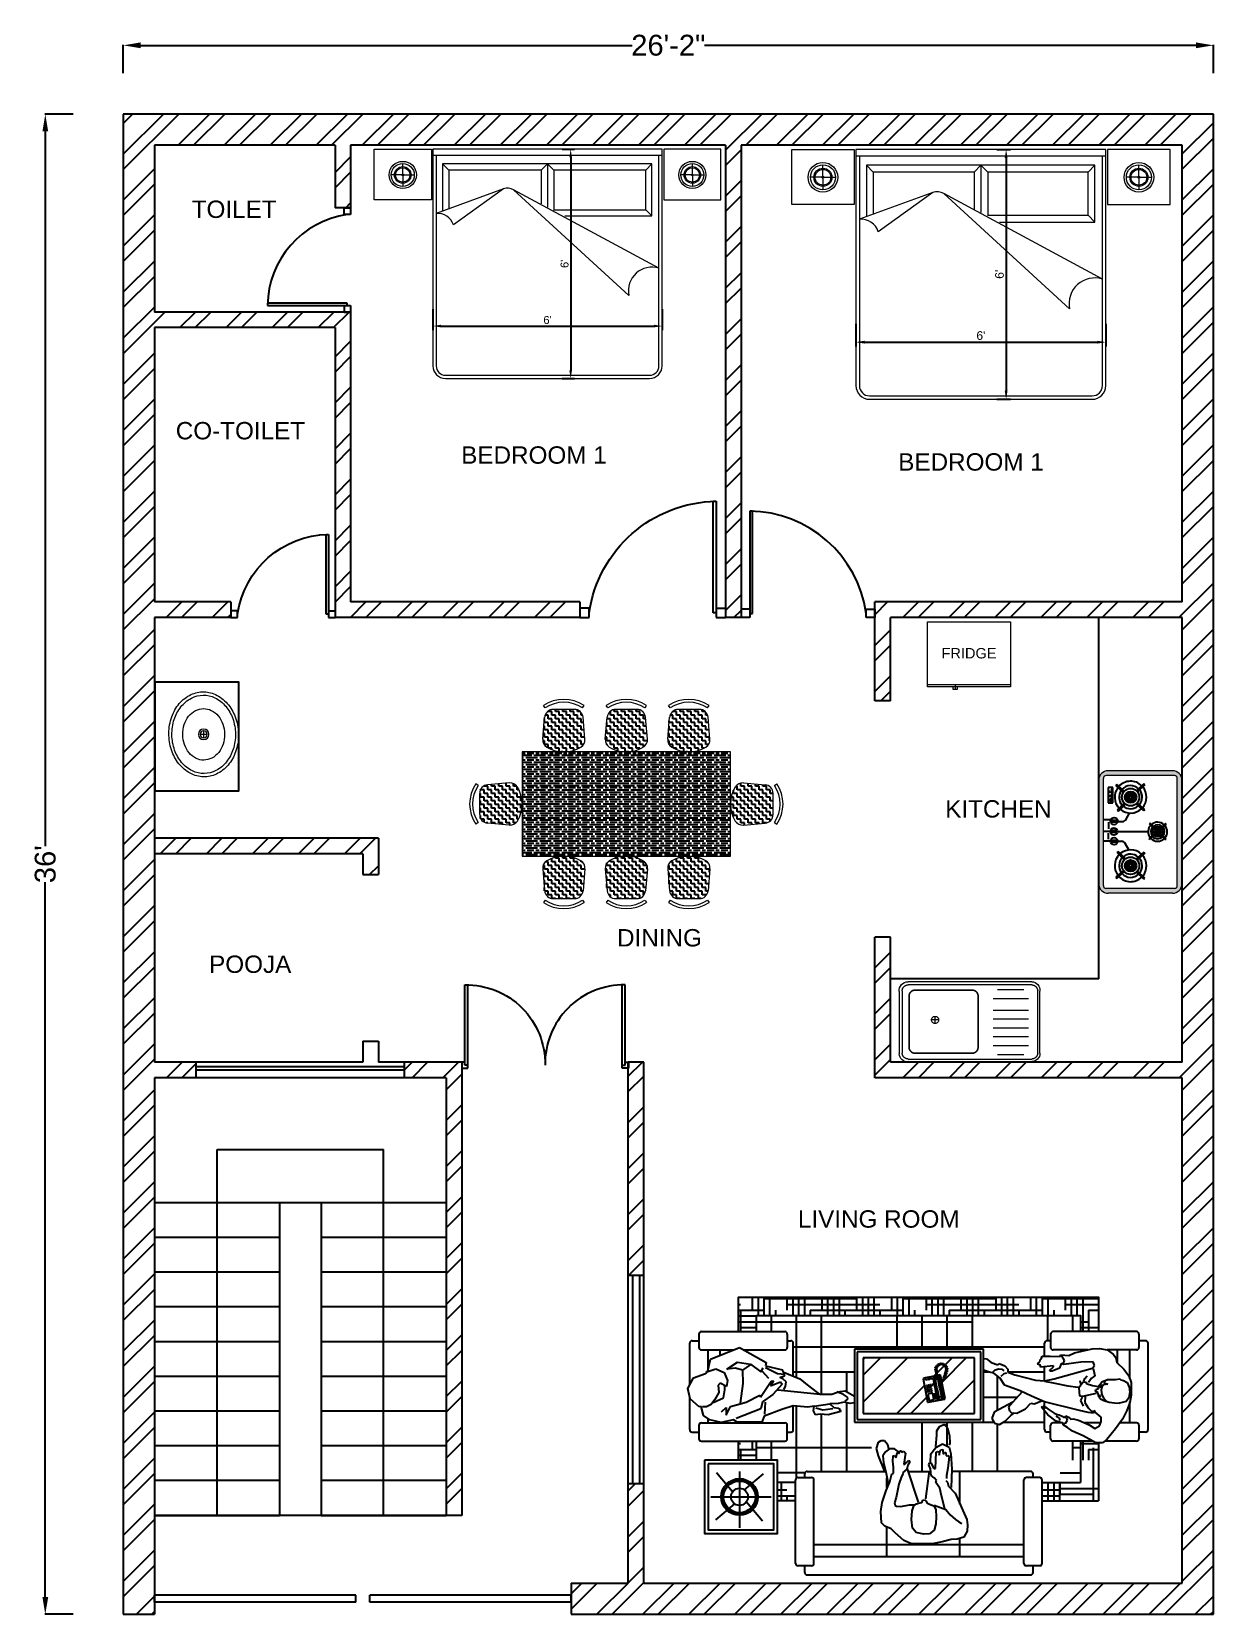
# Model space of a CAD drawing. Header units: inches. Extents: x 6298 to 6638, y 3650 to 4105.
import ezdxf

# ---------------------------------------------------------------- set-up
doc = ezdxf.new("R2010")
doc.units = ezdxf.units.IN
doc.header["$MEASUREMENT"] = 0
for name, color, linetype in [('A', 132, 'Continuous'), ('Appliances', 7, 'Continuous'), ('door', 70, 'Continuous'), ('entery gate', 120, 'Continuous'), ('Furniture Layout_30-12-17$0$0-FF-TEXT', 3, 'Continuous'), ('kitchen technics', 250, 'Continuous'), ('stairs', 200, 'Continuous'), ('wall', 20, 'Continuous'), ('window', 147, 'Continuous'), ('windwo', 142, 'Continuous')]:
    doc.layers.add(name, color=color, linetype=linetype)
for name, color, linetype, lineweight in [('ceiling', 144, 'Continuous', 18), ('FURN', 191, 'Continuous', 13), ('FURNITURE', 11, 'Continuous', 13), ('Text cabs', 253, 'Continuous', 9)]:
    doc.layers.add(name, color=color, linetype=linetype, lineweight=lineweight)
doc.layers.add('components', color=9, linetype='Continuous', plot=False)
doc.styles.get("Standard").update_dxf_attribs({"font": 'arial.ttf'})
doc.dimstyles.new('ISO-25', dxfattribs={"dimtxt": 2.5, "dimasz": 2.5, "dimexe": 1.25, "dimexo": 0.625, "dimtad": 1, "dimdec": 0, "dimlunit": 4, "dimtxsty": 'Standard', "dimcen": 2.5, "dimadec": 0, "dimazin": 0, "dimtfac": 1, "dimtdec": 0, "dimtmove": 0, "dimatfit": 3, "dimfxl": 1, "dimarcsym": 0})
doc.dimstyles.get("Standard").update_dxf_attribs({"dimtxt": 6, "dimasz": 5, "dimexe": 0.18, "dimexo": 0.0625, "dimgap": 0.09, "dimtad": 0, "dimdec": 1, "dimzin": 0, "dimdsep": 46, "dimlunit": 4, "dimtxsty": 'Standard', "dimcen": 0.09, "dimadec": 0, "dimazin": 0, "dimtfac": 0.998, "dimtdec": 1, "dimtofl": 0, "dimtmove": 0, "dimatfit": 3, "dimfxl": 8, "dimfxlon": 1, "dimtolj": 1, "dimtzin": 0, "dimarcsym": 0})

msp = doc.modelspace()

# ---------------------------------------------------------------- texts
at = {"layer": 'door', "color": 6, "ltscale": 50, "char_height": 6, "width": 141.6168, "attachment_point": 3}
for s, insert in [('{\\fArial CYR|b0|i0|c0|p34;\\H0.83333x;TOILET}', (6368.07, 4056.64)), ('{\\fArial CYR|b0|i0|c0|p34;\\H0.83333x;CO-TOILET}', (6376.28, 3992.88)), ('{\\fArial CYR|b0|i0|c0|p34;\\H0.83333x;BEDROOM 1}', (6463.16, 3985.87)), ('{\\fArial CYR|b0|i0|c0|p34;\\H0.83333x;BEDROOM 1}', (6589.05, 3983.88)), ('{\\fArial CYR|b0|i0|c0|p34;\\H0.83333x;KITCHEN}', (6591.32, 3883.98)), ('{\\fArial CYR|b0|i0|c0|p34;\\H0.83333x;DINING}', (6490.59, 3846.87)), ('{\\fArial CYR|b0|i0|c0|p34;\\H0.83333x;POOJA}', (6372.31, 3839.25)), ('{\\fArial CYR|b0|i0|c0|p34;\\H0.83333x;LIVING ROOM}', (6564.8, 3765.89))]:
    msp.add_mtext(s, dxfattribs=dict(at, insert=insert))
at = {"layer": 'FURNITURE', "insert": (6596.26, 3927.8), "char_height": 3, "attachment_point": 3}
msp.add_mtext_dynamic_manual_height_columns('\\pxqc;FRIDGE', width=57.4738, gutter_width=1, heights=[0], dxfattribs=at)

# ---------------------------------------------------------------- blocks, each defined once
blk = doc.blocks.new('door')
at = {"layer": 'Furniture Layout_30-12-17$0$0-FF-TEXT'}
for p, q in [((19011.3, 10504.69), (19011.3, 10507.69)), ((19011.3, 10507.69), (19014.3, 10507.69)), ((19014.3, 10507.69), (19014.3, 10504.69)), ((19014.3, 10504.69), (19011.3, 10504.69)), ((19012.8, 10464.69), (18976.8, 10464.69)), ((18976.8, 10464.69), (18976.8, 10463.69)), ((18976.8, 10463.69), (19014.3, 10463.69)), ((19011.3, 10463.69), (19011.3, 10460.69)), ((19011.3, 10460.69), (19014.3, 10460.69)), ((19012.8, 10463.69), (19012.8, 10464.69)), ((19014.3, 10463.69), (19014.3, 10460.69))]:
    blk.add_line(p, q, dxfattribs=at)
blk.add_arc((19018.78, 10463.13), 41.98, 98.1895, 179.2411, dxfattribs=at)
blk = doc.blocks.new('*D10')
at = {"layer": 'Appliances', "color": 0, "lineweight": -2, "transparency": 16777216}
for p, q in [((12457.42, 13257.41), (12457.42, 13250.83)), ((12529.42, 13257.41), (12529.42, 13250.83)), ((12459.92, 13252.08), (12526.92, 13252.08))]:
    blk.add_line(p, q, dxfattribs=at)
at = {"layer": 'Appliances', "color": 0, "transparency": 16777216}
for points in [[(12459.92, 13252.5), (12459.92, 13251.67), (12457.42, 13252.08)], [(12526.92, 13252.5), (12526.92, 13251.67), (12529.42, 13252.08)]]:
    blk.add_solid(points, dxfattribs=at)
at = {"layer": 'Defpoints', "color": 0, "transparency": 16777216}
for p in [(12457.42, 13258.03), (12529.42, 13258.03), (12529.42, 13252.08)]:
    blk.add_point(p, dxfattribs=at)
at = {"layer": 'Appliances', "color": 0, "transparency": 16777216, "insert": (12493.42, 13253.98), "char_height": 2.5, "attachment_point": 5}
blk.add_mtext("6'", dxfattribs=at)
blk = doc.blocks.new('*D11')
at = {"layer": 'Appliances', "color": 0, "lineweight": -2, "transparency": 16777216}
for p, q in [((12497.99, 13307.61), (12501.94, 13307.61)), ((12500.69, 13305.11), (12500.69, 13238.14)), ((12497.99, 13235.64), (12501.94, 13235.64))]:
    blk.add_line(p, q, dxfattribs=at)
at = {"layer": 'Appliances', "color": 0, "transparency": 16777216}
for points in [[(12500.27, 13305.11), (12501.1, 13305.11), (12500.69, 13307.61)], [(12500.27, 13238.14), (12501.1, 13238.14), (12500.69, 13235.64)]]:
    blk.add_solid(points, dxfattribs=at)
at = {"layer": 'Defpoints', "color": 0, "transparency": 16777216}
for p in [(12497.36, 13307.61), (12497.36, 13235.64), (12500.69, 13235.64)]:
    blk.add_point(p, dxfattribs=at)
at = {"layer": 'Appliances', "color": 0, "transparency": 16777216, "insert": (12498.78, 13271.63), "char_height": 2.5, "attachment_point": 5, "rotation": 90}
blk.add_mtext("6'", dxfattribs=at)
blk = doc.blocks.new('SOFA')
at = {"layer": 'components', "true_color": 0x939598}
h = blk.add_hatch(dxfattribs=at)
h.set_pattern_fill('HOUND,_O', color=252, scale=0.765065)
h.set_pattern_definition([(270, (-1586.3725, 3049.2995), (-1.2145402, -4.85816077), [19.432643, -9.7163215]), (180, (-1586.3725, 3049.2995), (4.85816077, 1.2145402), [19.432643, -9.7163215])])
h.paths.add_polyline_path([(2420.25, 1519.39), (2420.25, 1523.18), (2424.08, 1523.18), (2424.08, 1519.39)])
h.paths.add_polyline_path([(2428.71, 1527.57), (2428.71, 1531.39), (2432.72, 1531.39), (2432.72, 1527.57)])
h.paths.add_polyline_path([(2420.25, 1463.95), (2420.25, 1467.75), (2424.08, 1467.75), (2424.08, 1463.95)])
h.paths.add_polyline_path([(2428.71, 1455.91), (2428.71, 1459.74), (2432.72, 1459.74), (2432.72, 1457.1), (2432.38, 1456.48), (2432.38, 1455.91)])
h.paths.add_polyline_path([(2455.66, 1455.91), (2455.66, 1459.74), (2459.06, 1459.74), (2459.06, 1527.57), (2455.66, 1527.57), (2455.66, 1531.39), (2462.89, 1531.39), (2462.89, 1455.91)])
h = blk.add_hatch(dxfattribs=at)
h.set_pattern_fill('HOUND,_O', color=252, scale=3.31528)
h.set_pattern_definition([(270, (2010.285, 1706.938), (-5.26301, -21.05203), [84.2081, -42.1041]), (180, (2010.285, 1706.938), (21.05203, 5.26301), [84.2081, -42.1041])])
edge = h.paths.add_edge_path()
edge.add_line((2436.71, 1480.05), (2447.61, 1480.05))
edge.add_line((2447.61, 1480.05), (2447.14, 1478.79))
edge.add_line((2447.14, 1478.79), (2446.96, 1477.89))
edge.add_line((2446.96, 1477.89), (2445.9, 1476.52))
edge.add_line((2445.9, 1476.52), (2444.42, 1475.62))
edge.add_line((2444.42, 1475.62), (2443.26, 1472.36))
edge.add_line((2443.26, 1472.36), (2443.05, 1471.93))
edge.add_line((2443.05, 1471.93), (2440.87, 1473.88))
edge.add_line((2440.87, 1473.88), (2438.81, 1477.83))
edge.add_line((2438.81, 1477.83), (2437.47, 1478.3))
edge.add_line((2437.47, 1478.3), (2436.46, 1477.71))
edge.add_line((2436.46, 1477.71), (2436.2, 1476.68))
edge.add_line((2436.2, 1476.68), (2436.92, 1475.53))
edge.add_line((2436.92, 1475.53), (2438.09, 1474.29))
edge.add_line((2438.09, 1474.29), (2438.63, 1473.52))
edge.add_line((2438.63, 1473.52), (2438.6, 1473.08))
edge.add_line((2438.6, 1473.08), (2439.48, 1471.27))
edge.add_line((2439.48, 1471.27), (2440.65, 1470.1))
edge.add_line((2440.65, 1470.1), (2440.55, 1469.45))
edge.add_line((2440.55, 1469.45), (2441.18, 1467.79))
edge.add_line((2441.18, 1467.79), (2440.93, 1467.25))
edge.add_line((2440.93, 1467.25), (2439.7, 1467.25))
edge.add_line((2439.7, 1467.25), (2440.06, 1467.65))
edge.add_line((2440.06, 1467.65), (2439.87, 1467.86))
edge.add_line((2439.87, 1467.86), (2439.08, 1467.25))
edge.add_line((2439.08, 1467.25), (2435.14, 1467.25))
edge.add_ellipse((2435.14, 1466.73), major_axis=(-0.361, -0.361), ratio=1, start_angle=225, end_angle=315)
edge.add_line((2434.63, 1466.73), (2434.63, 1465.97))
edge.add_line((2434.63, 1465.97), (2433.23, 1465.97))
edge.add_ellipse((2433.23, 1465.46), major_axis=(-0.361, -0.361), ratio=1, start_angle=225, end_angle=315)
edge.add_line((2432.72, 1465.46), (2432.72, 1459.74))
edge.add_line((2432.72, 1459.74), (2428.71, 1459.74))
edge.add_line((2428.71, 1459.74), (2428.71, 1463.95))
edge.add_line((2428.71, 1463.95), (2424.08, 1463.95))
edge.add_line((2424.08, 1463.95), (2424.08, 1467.75))
edge.add_line((2424.08, 1467.75), (2424.6, 1467.75))
edge.add_ellipse((2424.6, 1468.26), major_axis=(-0.361, -0.361), ratio=1, start_angle=45, end_angle=135)
edge.add_line((2425.11, 1468.26), (2425.11, 1469.66))
edge.add_line((2425.11, 1469.66), (2425.88, 1469.66))
edge.add_ellipse((2425.88, 1470.17), major_axis=(-0.361, -0.361), ratio=1, start_angle=45, end_angle=135)
edge.add_line((2426.39, 1470.17), (2426.39, 1486.69))
edge.add_line((2426.39, 1486.69), (2426.83, 1486.67))
edge.add_line((2426.83, 1486.67), (2430.09, 1486.85))
edge.add_line((2430.09, 1486.85), (2431.49, 1487.26))
edge.add_line((2431.49, 1487.26), (2432.18, 1488.65))
edge.add_line((2432.18, 1488.65), (2431.43, 1490.05))
edge.add_line((2431.43, 1490.05), (2430.09, 1491.09))
edge.add_line((2430.09, 1491.09), (2428.17, 1491.15))
edge.add_line((2428.17, 1491.15), (2428.17, 1491.33))
edge.add_line((2428.17, 1491.33), (2427.76, 1491.5))
edge.add_line((2427.76, 1491.5), (2426.95, 1491.15))
edge.add_line((2426.95, 1491.15), (2426.39, 1491.08))
edge.add_line((2426.39, 1491.08), (2426.39, 1495.79))
edge.add_line((2426.39, 1495.79), (2427.09, 1496.03))
edge.add_line((2427.09, 1496.03), (2427.7, 1495.86))
edge.add_line((2427.7, 1495.86), (2428.23, 1495.51))
edge.add_line((2428.23, 1495.51), (2428.58, 1495.51))
edge.add_line((2428.58, 1495.51), (2428.69, 1495.75))
edge.add_line((2428.69, 1495.75), (2428.26, 1496.15))
edge.add_line((2428.26, 1496.15), (2428.26, 1496.68))
edge.add_line((2428.26, 1496.68), (2430.21, 1496.39))
edge.add_line((2430.21, 1496.39), (2430.61, 1496.74))
edge.add_line((2430.61, 1496.74), (2430.32, 1497.14))
edge.add_line((2430.32, 1497.14), (2430.73, 1497.2))
edge.add_line((2430.73, 1497.2), (2430.73, 1497.49))
edge.add_line((2430.73, 1497.49), (2430.35, 1497.66))
edge.add_line((2430.35, 1497.66), (2431.14, 1498.71))
edge.add_line((2431.14, 1498.71), (2431.14, 1499.7))
edge.add_line((2431.14, 1499.7), (2430.5, 1500.57))
edge.add_line((2430.5, 1500.57), (2429.62, 1501.16))
edge.add_line((2429.62, 1501.16), (2428.23, 1500.98))
edge.add_line((2428.23, 1500.98), (2426.39, 1500.56))
edge.add_line((2426.39, 1500.56), (2426.39, 1516.97))
edge.add_ellipse((2425.88, 1516.97), major_axis=(-0.361, -0.361), ratio=1, start_angle=135, end_angle=225)
edge.add_line((2425.88, 1517.48), (2425.11, 1517.48))
edge.add_line((2425.11, 1517.48), (2425.11, 1518.88))
edge.add_ellipse((2424.6, 1518.88), major_axis=(-0.361, -0.361), ratio=1, start_angle=135, end_angle=225)
edge.add_line((2424.6, 1519.39), (2424.08, 1519.39))
edge.add_line((2424.08, 1519.39), (2424.08, 1523.18))
edge.add_line((2424.08, 1523.18), (2428.71, 1523.18))
edge.add_line((2428.71, 1523.18), (2428.71, 1527.57))
edge.add_line((2428.71, 1527.57), (2432.72, 1527.57))
edge.add_line((2432.72, 1527.57), (2432.72, 1521.67))
edge.add_ellipse((2433.23, 1521.67), major_axis=(-0.361, 0.361), ratio=1, start_angle=45, end_angle=135)
edge.add_line((2433.23, 1521.16), (2434.63, 1521.16))
edge.add_line((2434.63, 1521.16), (2434.63, 1520.4))
edge.add_ellipse((2435.14, 1520.4), major_axis=(-0.361, 0.361), ratio=1, start_angle=45, end_angle=135)
edge.add_line((2435.14, 1519.89), (2440.14, 1519.89))
edge.add_line((2440.14, 1519.89), (2439.86, 1516.85))
edge.add_line((2439.86, 1516.85), (2440.05, 1515.5))
edge.add_line((2440.05, 1515.5), (2439.08, 1515.63))
edge.add_line((2439.08, 1515.63), (2438.21, 1515.2))
edge.add_line((2438.21, 1515.2), (2438.41, 1514.25))
edge.add_line((2438.41, 1514.25), (2438.22, 1512.58))
edge.add_line((2438.22, 1512.58), (2438.95, 1509.93))
edge.add_line((2438.95, 1509.93), (2439.6, 1510.32))
edge.add_line((2439.6, 1510.32), (2439.77, 1511.42))
edge.add_line((2439.77, 1511.42), (2440.56, 1512.21))
edge.add_line((2440.56, 1512.21), (2440.64, 1510.46))
edge.add_line((2440.64, 1510.46), (2440.88, 1509.25))
edge.add_line((2440.88, 1509.25), (2440.63, 1507.99))
edge.add_line((2440.63, 1507.99), (2440.74, 1507.08))
edge.add_line((2440.74, 1507.08), (2436.71, 1507.08))
edge.add_line((2436.71, 1507.08), (2436.71, 1480.05))
edge = h.paths.add_edge_path()
edge.add_line((2452.02, 1507.08), (2442.12, 1507.08))
edge.add_line((2442.12, 1507.08), (2443.25, 1509.01))
edge.add_line((2443.25, 1509.01), (2443.15, 1510.08))
edge.add_line((2443.15, 1510.08), (2442.9, 1510.83))
edge.add_line((2442.9, 1510.83), (2442.59, 1511.78))
edge.add_line((2442.59, 1511.78), (2442.56, 1514.22))
edge.add_line((2442.56, 1514.22), (2442.88, 1514.85))
edge.add_line((2442.88, 1514.85), (2444.49, 1516.98))
edge.add_line((2444.49, 1516.98), (2445.77, 1518.49))
edge.add_line((2445.77, 1518.49), (2446.33, 1519.89))
edge.add_line((2446.33, 1519.89), (2453.24, 1519.89))
edge.add_ellipse((2453.24, 1520.4), major_axis=(-0.361, -0.361), ratio=1, start_angle=45, end_angle=135)
edge.add_line((2453.75, 1520.4), (2453.75, 1521.16))
edge.add_line((2453.75, 1521.16), (2455.15, 1521.16))
edge.add_ellipse((2455.15, 1521.67), major_axis=(-0.361, -0.361), ratio=1, start_angle=45, end_angle=135)
edge.add_line((2455.66, 1521.67), (2455.66, 1527.57))
edge.add_line((2455.66, 1527.57), (2459.06, 1527.57))
edge.add_line((2459.06, 1527.57), (2459.06, 1459.74))
edge.add_line((2459.06, 1459.74), (2455.66, 1459.74))
edge.add_line((2455.66, 1459.74), (2455.66, 1465.46))
edge.add_ellipse((2455.15, 1465.46), major_axis=(-0.361, 0.361), ratio=1, start_angle=225, end_angle=315)
edge.add_line((2455.15, 1465.97), (2453.75, 1465.97))
edge.add_line((2453.75, 1465.97), (2453.75, 1466.73))
edge.add_ellipse((2453.24, 1466.73), major_axis=(-0.361, 0.361), ratio=1, start_angle=225, end_angle=315)
edge.add_line((2453.24, 1467.25), (2450.5, 1467.25))
edge.add_line((2450.5, 1467.25), (2450.49, 1467.78))
edge.add_line((2450.49, 1467.78), (2449.91, 1467.94))
edge.add_line((2449.91, 1467.94), (2449.73, 1468.15))
edge.add_line((2449.73, 1468.15), (2449.34, 1468.23))
edge.add_line((2449.34, 1468.23), (2449.04, 1468.58))
edge.add_line((2449.04, 1468.58), (2448.85, 1468.72))
edge.add_line((2448.85, 1468.72), (2448.62, 1468.08))
edge.add_line((2448.62, 1468.08), (2448.23, 1468.1))
edge.add_line((2448.23, 1468.1), (2448.32, 1467.25))
edge.add_line((2448.32, 1467.25), (2445.38, 1467.25))
edge.add_line((2445.38, 1467.25), (2445.49, 1469.17))
edge.add_line((2445.49, 1469.17), (2446.64, 1473.47))
edge.add_line((2446.64, 1473.47), (2447.18, 1474.94))
edge.add_line((2447.18, 1474.94), (2447.83, 1474.91))
edge.add_line((2447.83, 1474.91), (2448.52, 1475.59))
edge.add_line((2448.52, 1475.59), (2448.98, 1476.73))
edge.add_line((2448.98, 1476.73), (2448.73, 1477.01))
edge.add_line((2448.73, 1477.01), (2449.2, 1478.42))
edge.add_line((2449.2, 1478.42), (2449.96, 1479.38))
edge.add_line((2449.96, 1479.38), (2450.04, 1480.05))
edge.add_line((2450.04, 1480.05), (2452.02, 1480.05))
edge.add_line((2452.02, 1480.05), (2452.02, 1507.08))
at = {"layer": 'components', "color": 252, "true_color": 0x939598}
for p, q in [((2435.14, 1541.57), (2442.03, 1541.57)), ((2439.94, 1539.63), (2441.61, 1541.46)), ((2441.61, 1541.46), (2443.77, 1542)), ((2443.77, 1542), (2446.01, 1540.8)), ((2444.58, 1541.57), (2453.24, 1541.57)), ((2432.72, 1539.14), (2432.72, 1521.67)), ((2436.04, 1539.65), (2433.23, 1539.65)), ((2434.63, 1541.06), (2434.63, 1539.65)), ((2436.55, 1539.14), (2436.55, 1521.67)), ((2437.16, 1537.4), (2438.11, 1538.71)), ((2438.11, 1538.71), (2439.96, 1539.2)), ((2439.93, 1538.06), (2439.89, 1538.93)), ((2440.37, 1537.07), (2439.93, 1538.06)), ((2439.96, 1539.2), (2439.94, 1539.63)), ((2446.01, 1540.8), (2446.88, 1538.26)), ((2446.88, 1538.26), (2447.47, 1537.8)), ((2447.14, 1538.18), (2447.86, 1536.12)), ((2451.84, 1539.24), (2451.84, 1532.39)), ((2455.15, 1539.65), (2452.35, 1539.65)), ((2453.75, 1541.06), (2453.75, 1539.65)), ((2455.66, 1539.14), (2455.66, 1521.67)), ((2421.06, 1537.18), (2421.06, 1524.49)), ((2436.55, 1537.74), (2437.24, 1537.74)), ((2436.55, 1535.19), (2436.58, 1535.19)), ((2436.62, 1534.97), (2437.16, 1537.4)), ((2437.19, 1532.38), (2436.62, 1534.97)), ((2438.9, 1534.91), (2439.78, 1533.94)), ((2441.46, 1536.34), (2440.37, 1537.07)), ((2440.83, 1536.66), (2441.81, 1534.52)), ((2442.94, 1535.49), (2441.46, 1536.34)), ((2444.42, 1535.65), (2442.94, 1535.49)), ((2444.2, 1533.85), (2444.88, 1535.23)), ((2444.88, 1535.23), (2444.42, 1535.65)), ((2447.86, 1536.12), (2447.07, 1534.33)), ((2447.47, 1537.8), (2449.9, 1537.26)), ((2447.76, 1537.74), (2451.84, 1537.74)), ((2449.9, 1537.26), (2452.34, 1531.13)), ((2450.72, 1535.19), (2451.84, 1535.19)), ((2436.68, 1526.49), (2436.7, 1531.65)), ((2436.7, 1531.65), (2437.19, 1532.38)), ((2439.47, 1526.71), (2437.47, 1531.86)), ((2439.78, 1533.94), (2438.2, 1533.95)), ((2438.2, 1533.95), (2439.95, 1533.03)), ((2439.95, 1533.03), (2440.9, 1529.75)), ((2441.81, 1534.52), (2443.44, 1534.2)), ((2443.44, 1534.2), (2444.31, 1534.24)), ((2445.44, 1533.64), (2444.2, 1533.85)), ((2447.07, 1534.33), (2445.44, 1533.64)), ((2447.56, 1530.46), (2448.01, 1532.06)), ((2447.79, 1533.84), (2449.3, 1531.55)), ((2448.01, 1532.06), (2447.79, 1533.84)), ((2449.3, 1531.55), (2448.82, 1528.82)), ((2426.36, 1531.15), (2414.55, 1531.15)), ((2440.67, 1530.97), (2444.81, 1530.38)), ((2440.9, 1529.75), (2442.39, 1526.9)), ((2444.81, 1530.38), (2447.56, 1530.46)), ((2448.82, 1528.82), (2447.21, 1526.69)), ((2447.56, 1530.46), (2448.68, 1528.86)), ((2452.34, 1531.13), (2449.19, 1525.56)), ((2451.84, 1530.24), (2451.84, 1521.67)), ((2437.97, 1525.99), (2436.68, 1526.49)), ((2439.38, 1522.29), (2437.97, 1525.99)), ((2438.37, 1525.87), (2440.92, 1525.73)), ((2440.93, 1526.3), (2439.47, 1526.71)), ((2442.48, 1524.15), (2440.93, 1526.3)), ((2442.39, 1526.9), (2441.92, 1526.74)), ((2441.92, 1526.74), (2445.31, 1524.5)), ((2447.44, 1526.48), (2445.89, 1525.05)), ((2446.81, 1523.21), (2448.09, 1525.72)), ((2447.21, 1526.69), (2448.07, 1526.16)), ((2448.53, 1525.74), (2447.65, 1522.12)), ((2449.19, 1525.56), (2448.53, 1525.74)), ((2440.15, 1519.92), (2439.38, 1522.29)), ((2444.67, 1522.24), (2442.48, 1524.15)), ((2443.49, 1523.14), (2443.04, 1518.97)), ((2443.55, 1521.84), (2444.18, 1521.52)), ((2444.18, 1521.52), (2445.15, 1521.39)), ((2444.34, 1524.63), (2445.18, 1522.53)), ((2445.33, 1524.06), (2444.34, 1524.63)), ((2445.18, 1522.53), (2444.67, 1522.24)), ((2445.15, 1521.39), (2445.77, 1522.07)), ((2445.31, 1524.5), (2445.33, 1524.06)), ((2445.77, 1522.07), (2446.09, 1522.7)), ((2447.22, 1522.1), (2445.77, 1518.49)), ((2446.09, 1522.7), (2446.4, 1521.75)), ((2446.4, 1521.75), (2446.67, 1521.68)), ((2446.67, 1521.68), (2446.81, 1523.21)), ((2447.65, 1522.12), (2447.22, 1522.1)), ((2406.62, 1516.07), (2406.62, 1518.88)), ((2407.13, 1519.39), (2424.6, 1519.39)), ((2425.11, 1518.88), (2425.11, 1516.07)), ((2433.23, 1521.16), (2436.04, 1521.16)), ((2434.63, 1521.16), (2434.63, 1520.4)), ((2435.14, 1519.89), (2440.16, 1519.89)), ((2439.86, 1516.85), (2440.15, 1519.92)), ((2443.04, 1518.97), (2442.53, 1514.23)), ((2443.13, 1519.89), (2443.14, 1519.89)), ((2445.77, 1518.49), (2444.49, 1516.98)), ((2446.24, 1519.89), (2453.24, 1519.89)), ((2455.15, 1521.16), (2452.35, 1521.16)), ((2453.75, 1521.16), (2453.75, 1520.4)), ((2404.71, 1516.97), (2404.71, 1470.17)), ((2405.22, 1517.48), (2406.62, 1517.48)), ((2407.13, 1515.56), (2424.6, 1515.56)), ((2408.54, 1515.56), (2408.54, 1471.57)), ((2411.09, 1515.56), (2411.09, 1471.57)), ((2425.11, 1517.48), (2425.88, 1517.48)), ((2426.39, 1516.97), (2426.39, 1500.55)), ((2438.21, 1515.2), (2439.08, 1515.63)), ((2438.41, 1514.25), (2438.21, 1515.2)), ((2439.08, 1515.63), (2440.05, 1515.5)), ((2439.67, 1515.18), (2439.26, 1513.72)), ((2440.05, 1515.5), (2439.86, 1516.85)), ((2440.05, 1515.5), (2440.56, 1512.21)), ((2442.88, 1514.85), (2442.56, 1514.22)), ((2444.49, 1516.98), (2442.88, 1514.85)), ((2438.22, 1512.58), (2438.41, 1514.25)), ((2438.95, 1509.93), (2438.22, 1512.58)), ((2439.26, 1513.72), (2439.54, 1511.63)), ((2439.77, 1511.42), (2439.6, 1510.32)), ((2440.56, 1512.21), (2439.77, 1511.42)), ((2440.64, 1510.46), (2440.56, 1512.21)), ((2442.56, 1514.22), (2442.59, 1511.78)), ((2442.59, 1511.78), (2442.9, 1510.83)), ((2439.6, 1510.32), (2438.95, 1509.93)), ((2440.63, 1507.99), (2440.88, 1509.25)), ((2440.88, 1509.25), (2440.64, 1510.46)), ((2441.11, 1509.04), (2441.53, 1508.49)), ((2441.53, 1508.49), (2441.96, 1508.51)), ((2441.96, 1508.51), (2442.49, 1509.37)), ((2443.25, 1509.01), (2442.12, 1507.08)), ((2442.49, 1509.37), (2443.03, 1510.79)), ((2442.9, 1510.83), (2443.15, 1510.08)), ((2443.15, 1510.08), (2443.25, 1509.01)), ((2452.02, 1507.08), (2436.71, 1507.08)), ((2436.71, 1507.08), (2436.71, 1480.05)), ((2451.45, 1506.52), (2437.28, 1506.52)), ((2437.28, 1506.52), (2437.28, 1480.61)), ((2450.18, 1505.25), (2438.55, 1505.25)), ((2438.55, 1505.25), (2438.55, 1481.89)), ((2440.74, 1507.08), (2440.63, 1507.99)), ((2450.18, 1495.94, 40.8), (2440.87, 1505.25, 40.8)), ((2450.18, 1501.62, 40.8), (2446.55, 1505.25, 40.8)), ((2450.18, 1504.92, 40.8), (2449.85, 1505.25, 40.8)), ((2450.18, 1481.89), (2450.18, 1505.25)), ((2451.45, 1480.61), (2451.45, 1506.52)), ((2452.02, 1480.05), (2452.02, 1507.08)), ((2415.65, 1501.39), (2417.98, 1501.56)), ((2417.98, 1501.56), (2419.9, 1501.27)), ((2426.39, 1500.7), (2429.62, 1502.03)), ((2429.62, 1502.03), (2431.19, 1502.44)), ((2431.19, 1502.44), (2432.48, 1502.03)), ((2432.48, 1502.03), (2432.88, 1501.45)), ((2408.54, 1500.26), (2414.77, 1500.26)), ((2411.93, 1496.74), (2413.5, 1498.54)), ((2413.5, 1498.54), (2414.37, 1499.35)), ((2414.37, 1499.35), (2414.95, 1500.69)), ((2414.95, 1500.69), (2415.65, 1501.39)), ((2419.09, 1498.25), (2419.03, 1497.38)), ((2419.26, 1498.54), (2419.09, 1498.25)), ((2419.79, 1498.66), (2419.26, 1498.54)), ((2420.95, 1498.36), (2419.79, 1498.66)), ((2419.9, 1501.27), (2422.4, 1500.46)), ((2423.74, 1497.78), (2420.95, 1498.36)), ((2422.4, 1500.46), (2424.21, 1499.64)), ((2423.01, 1500.26), (2425.07, 1500.26)), ((2425.96, 1500.46), (2423.86, 1499.99)), ((2424.21, 1499.64), (2425.9, 1499.24)), ((2425.9, 1499.24), (2426.01, 1498.89)), ((2428.23, 1500.98), (2425.96, 1500.46)), ((2426.01, 1498.89), (2427.29, 1498.89)), ((2427.29, 1498.89), (2428.52, 1499)), ((2429.62, 1501.16), (2428.23, 1500.98)), ((2428.52, 1499), (2429.62, 1498.95)), ((2429.74, 1498.6), (2429.22, 1498.42)), ((2429.22, 1498.42), (2430.38, 1498.07)), ((2430.5, 1500.57), (2429.62, 1501.16)), ((2429.62, 1498.95), (2429.74, 1498.6)), ((2430.35, 1497.66), (2431.14, 1498.71)), ((2431.14, 1499.7), (2430.5, 1500.57)), ((2432.07, 1500.17), (2431.14, 1499.93)), ((2431.14, 1498.71), (2431.14, 1499.7)), ((2432.88, 1500.81), (2432.07, 1500.17)), ((2432.88, 1501.45), (2432.88, 1500.81)), ((2444.36, 1492.41, 40.8), (2438.55, 1498.22, 40.8)), ((2411.23, 1495.11), (2411.93, 1496.74)), ((2411.29, 1490.45), (2411.23, 1495.11)), ((2413.61, 1494.12), (2414.49, 1494.93)), ((2414.49, 1494.93), (2416.35, 1495.11)), ((2416.35, 1495.11), (2418.16, 1494.99)), ((2418.16, 1494.99), (2419.2, 1494.64)), ((2419.03, 1497.38), (2419.38, 1495.57)), ((2419.38, 1495.57), (2419.38, 1494.58)), ((2419.96, 1493.65), (2427.12, 1496.04)), ((2425.32, 1497.2), (2423.74, 1497.78)), ((2425.96, 1496.85), (2425.32, 1497.2)), ((2426.07, 1497.03), (2425.96, 1496.85)), ((2426.83, 1496.1), (2426.07, 1497.03)), ((2426.39, 1495.79), (2426.39, 1491.08)), ((2427.7, 1495.86), (2426.83, 1496.1)), ((2428.23, 1495.51), (2427.7, 1495.86)), ((2427.88, 1496.74), (2427.82, 1496.56)), ((2427.82, 1496.56), (2428.69, 1495.75)), ((2430.21, 1496.39), (2427.88, 1496.74)), ((2428.58, 1495.51), (2428.23, 1495.51)), ((2428.26, 1496.68), (2428.26, 1496.15)), ((2428.69, 1495.75), (2428.58, 1495.51)), ((2430.44, 1497.9), (2430.09, 1497.78)), ((2430.09, 1497.78), (2430.73, 1497.49)), ((2430.61, 1496.74), (2430.21, 1496.39)), ((2430.73, 1497.2), (2430.32, 1497.14)), ((2430.32, 1497.14), (2430.61, 1496.74)), ((2430.38, 1498.07), (2430.44, 1497.9)), ((2430.73, 1497.49), (2430.73, 1497.2)), ((2441.91, 1491.94, 40.8), (2438.55, 1495.29, 40.8)), ((2413.27, 1492.61), (2413.61, 1494.12)), ((2413.32, 1491.38), (2413.27, 1492.61)), ((2419.2, 1494.64), (2419.61, 1494.06)), ((2419.84, 1491.91), (2419.55, 1491.33)), ((2419.61, 1494.06), (2419.9, 1493.19)), ((2419.9, 1493.19), (2419.84, 1492.96)), ((2419.84, 1492.96), (2420.37, 1492.72)), ((2420.19, 1492.02), (2419.84, 1491.91)), ((2420.43, 1492.37), (2420.19, 1492.02)), ((2420.37, 1492.72), (2420.43, 1492.37)), ((2420.66, 1492.14), (2426.48, 1491.33)), ((2440.91, 1491.74, 40.8), (2440.86, 1491.66, 40.8)), ((2440.86, 1491.66, 40.8), (2441.54, 1488.11, 40.8)), ((2445.8, 1492.69, 40.8), (2440.91, 1491.74, 40.8)), ((2442.54, 1491.69, 40.8), (2441.23, 1491.44, 40.8)), ((2442.74, 1490.66, 40.8), (2442.54, 1491.69, 40.8)), ((2443.19, 1491.78, 40.8), (2442.97, 1491.74, 40.8)), ((2442.97, 1491.74, 40.8), (2443.01, 1491.53, 40.8)), ((2443.01, 1491.53, 40.8), (2443.23, 1491.57, 40.8)), ((2443.23, 1491.57, 40.8), (2443.19, 1491.78, 40.8)), ((2443.58, 1491.85, 40.8), (2443.36, 1491.81, 40.8)), ((2443.36, 1491.81, 40.8), (2443.4, 1491.6, 40.8)), ((2443.4, 1491.6, 40.8), (2443.62, 1491.64, 40.8)), ((2443.62, 1491.64, 40.8), (2443.58, 1491.85, 40.8)), ((2443.97, 1491.93, 40.8), (2443.75, 1491.89, 40.8)), ((2443.75, 1491.89, 40.8), (2443.79, 1491.68, 40.8)), ((2443.79, 1491.68, 40.8), (2444.01, 1491.72, 40.8)), ((2444.03, 1491.58, 40.8), (2443.82, 1491.53, 40.8)), ((2443.82, 1491.53, 40.8), (2443.86, 1491.32, 40.8)), ((2444.01, 1491.72, 40.8), (2443.97, 1491.93, 40.8)), ((2444.08, 1491.36, 40.8), (2444.03, 1491.58, 40.8)), ((2444.36, 1492.01, 40.8), (2444.14, 1491.96, 40.8)), ((2444.14, 1491.96, 40.8), (2444.18, 1491.75, 40.8)), ((2444.18, 1491.75, 40.8), (2444.4, 1491.79, 40.8)), ((2444.42, 1491.65, 40.8), (2444.21, 1491.61, 40.8)), ((2444.21, 1491.61, 40.8), (2444.25, 1491.4, 40.8)), ((2444.4, 1491.79, 40.8), (2444.36, 1492.01, 40.8)), ((2444.47, 1491.44, 40.8), (2444.42, 1491.65, 40.8)), ((2445.5, 1492.19, 40.8), (2445.71, 1492.23, 40.8)), ((2445.57, 1491.84, 40.8), (2445.5, 1492.19, 40.8)), ((2445.78, 1491.88, 40.8), (2445.57, 1491.84, 40.8)), ((2445.59, 1491.69, 40.8), (2445.81, 1491.74, 40.8)), ((2445.66, 1491.34, 40.8), (2445.59, 1491.69, 40.8)), ((2445.71, 1492.23, 40.8), (2445.78, 1491.88, 40.8)), ((2445.89, 1492.63, 40.8), (2445.8, 1492.69, 40.8)), ((2445.81, 1491.74, 40.8), (2445.87, 1491.38, 40.8)), ((2446.4, 1489.98, 40.8), (2445.89, 1492.63, 40.8)), ((2411.64, 1488.71), (2411.29, 1490.45)), ((2412.16, 1486.79), (2411.64, 1488.71)), ((2414.08, 1490.4), (2413.32, 1491.38)), ((2415.42, 1489.99), (2414.08, 1490.4)), ((2416.87, 1489.93), (2415.42, 1489.99)), ((2418.39, 1490.05), (2416.87, 1489.93)), ((2419.2, 1490.45), (2418.39, 1490.05)), ((2418.85, 1489.06), (2418.39, 1487.95)), ((2418.56, 1488.13), (2421.24, 1488.83)), ((2419.32, 1490.34), (2418.85, 1489.06)), ((2419.55, 1491.33), (2419.2, 1490.45)), ((2421.24, 1488.83), (2422.87, 1489.17)), ((2422.87, 1489.17), (2424.09, 1490.05)), ((2424.09, 1490.05), (2424.5, 1489.87)), ((2424.5, 1489.87), (2425.02, 1490.4)), ((2425.02, 1490.4), (2425.55, 1490.98)), ((2425.55, 1490.98), (2426.95, 1491.15)), ((2426.95, 1491.15), (2427.76, 1491.5)), ((2428.17, 1491.04), (2427, 1490.45)), ((2427, 1490.45), (2427, 1490.11)), ((2427, 1490.11), (2430.44, 1489.93)), ((2427.76, 1491.5), (2428.17, 1491.33)), ((2428.17, 1491.33), (2428.17, 1491.04)), ((2428.23, 1491.15), (2430.09, 1491.09)), ((2430.5, 1489.35), (2429.8, 1489.29)), ((2429.8, 1489.29), (2430.9, 1489.06)), ((2430.67, 1488.53), (2429.97, 1488.48)), ((2429.97, 1488.48), (2430.38, 1488.24)), ((2430.09, 1491.09), (2431.43, 1490.05)), ((2430.38, 1488.24), (2430.38, 1487.95)), ((2430.44, 1489.93), (2430.55, 1489.64)), ((2430.55, 1489.64), (2430.5, 1489.35)), ((2430.96, 1488.59), (2430.67, 1488.53)), ((2430.9, 1489.06), (2430.96, 1488.59)), ((2431.43, 1490.05), (2432.18, 1488.65)), ((2432.18, 1488.65), (2431.49, 1487.26)), ((2431.6, 1489.99), (2433.99, 1489.81)), ((2433.99, 1489.81), (2434.92, 1489.81)), ((2434.92, 1489.81), (2435.79, 1489.23)), ((2436.26, 1488.24), (2435.5, 1487.55)), ((2435.79, 1489.23), (2436.26, 1488.24)), ((2445.54, 1481.89, 40.8), (2438.55, 1488.88, 40.8)), ((2441.23, 1491.44, 40.8), (2441.43, 1490.41, 40.8)), ((2441.52, 1489.76, 40.8), (2441.37, 1489.59, 40.8)), ((2441.37, 1489.59, 40.8), (2441.58, 1488.52, 40.8)), ((2441.43, 1490.41, 40.8), (2442.74, 1490.66, 40.8)), ((2441.43, 1489.45, 40.8), (2441.48, 1489.61, 40.8)), ((2441.93, 1489.36, 40.8), (2441.43, 1489.45, 40.8)), ((2441.43, 1489.45, 40.8), (2441.6, 1488.6, 40.8)), ((2441.48, 1489.61, 40.8), (2441.61, 1489.67, 40.8)), ((2445.81, 1490.6, 40.8), (2441.52, 1489.76, 40.8)), ((2441.52, 1490.32, 40.8), (2441.63, 1490.34, 40.8)), ((2441.58, 1490.03, 40.8), (2441.52, 1490.32, 40.8)), ((2441.68, 1490.05, 40.8), (2441.58, 1490.03, 40.8)), ((2441.58, 1488.52, 40.8), (2441.79, 1488.38, 40.8)), ((2442.02, 1488.87, 40.8), (2441.6, 1488.6, 40.8)), ((2441.6, 1488.6, 40.8), (2441.7, 1488.47, 40.8)), ((2441.61, 1489.67, 40.8), (2442.57, 1489.86, 40.8)), ((2441.61, 1489.67, 40.8), (2441.99, 1489.41, 40.8)), ((2441.63, 1488.06, 40.8), (2446.52, 1489.01, 40.8)), ((2441.73, 1490.36, 40.8), (2441.68, 1490.05, 40.8)), ((2441.7, 1488.47, 40.8), (2441.84, 1488.47, 40.8)), ((2441.73, 1490.36, 40.8), (2441.84, 1490.38, 40.8)), ((2441.9, 1490.09, 40.8), (2441.79, 1490.07, 40.8)), ((2441.79, 1488.38, 40.8), (2446.04, 1489.21, 40.8)), ((2441.84, 1490.38, 40.8), (2441.9, 1490.09, 40.8)), ((2441.84, 1488.47, 40.8), (2442.1, 1488.85, 40.8)), ((2441.84, 1488.47, 40.8), (2442.8, 1488.65, 40.8)), ((2441.99, 1489.41, 40.8), (2441.93, 1489.36, 40.8)), ((2442.02, 1488.87, 40.8), (2441.93, 1489.36, 40.8)), ((2441.95, 1490.4, 40.8), (2442.05, 1490.42, 40.8)), ((2442, 1490.11, 40.8), (2441.95, 1490.4, 40.8)), ((2443.59, 1489.72, 40.8), (2441.99, 1489.41, 40.8)), ((2442.11, 1490.14, 40.8), (2442, 1490.11, 40.8)), ((2442.1, 1488.85, 40.8), (2442.02, 1488.87, 40.8)), ((2442.05, 1490.42, 40.8), (2442.11, 1490.14, 40.8)), ((2443.7, 1489.16, 40.8), (2442.1, 1488.85, 40.8)), ((2442.16, 1490.44, 40.8), (2442.27, 1490.46, 40.8)), ((2442.21, 1490.16, 40.8), (2442.16, 1490.44, 40.8)), ((2442.32, 1490.18, 40.8), (2442.21, 1490.16, 40.8)), ((2442.27, 1490.46, 40.8), (2442.32, 1490.18, 40.8)), ((2442.37, 1490.48, 40.8), (2442.69, 1490.54, 40.8)), ((2442.43, 1490.2, 40.8), (2442.37, 1490.48, 40.8)), ((2442.53, 1490.22, 40.8), (2442.43, 1490.2, 40.8)), ((2442.48, 1490.5, 40.8), (2442.53, 1490.22, 40.8)), ((2442.57, 1489.86, 40.8), (2442.76, 1489.82, 40.8)), ((2442.64, 1490.24, 40.8), (2442.58, 1490.52, 40.8)), ((2442.75, 1490.26, 40.8), (2442.64, 1490.24, 40.8)), ((2442.76, 1489.82, 40.8), (2442.96, 1489.75, 40.8)), ((2442.8, 1488.65, 40.8), (2442.96, 1488.76, 40.8)), ((2442.96, 1489.75, 40.8), (2443.21, 1489.76, 40.8)), ((2442.96, 1488.76, 40.8), (2443.12, 1488.9, 40.8)), ((2443.26, 1491.42, 40.8), (2443.04, 1491.38, 40.8)), ((2443.04, 1491.38, 40.8), (2443.08, 1491.17, 40.8)), ((2443.08, 1491.17, 40.8), (2443.3, 1491.21, 40.8)), ((2443.32, 1491.07, 40.8), (2443.11, 1491.03, 40.8)), ((2443.11, 1491.03, 40.8), (2443.15, 1490.82, 40.8)), ((2443.12, 1488.9, 40.8), (2443.36, 1488.98, 40.8)), ((2443.15, 1490.82, 40.8), (2443.37, 1490.86, 40.8)), ((2443.21, 1489.76, 40.8), (2443.56, 1489.83, 40.8)), ((2443.3, 1491.21, 40.8), (2443.26, 1491.42, 40.8)), ((2443.37, 1490.86, 40.8), (2443.32, 1491.07, 40.8)), ((2443.36, 1488.98, 40.8), (2443.72, 1489.05, 40.8)), ((2443.64, 1491.5, 40.8), (2443.43, 1491.46, 40.8)), ((2443.43, 1491.46, 40.8), (2443.47, 1491.25, 40.8)), ((2443.47, 1491.25, 40.8), (2443.69, 1491.29, 40.8)), ((2443.71, 1491.15, 40.8), (2443.5, 1491.1, 40.8)), ((2443.5, 1491.1, 40.8), (2443.54, 1490.89, 40.8)), ((2443.54, 1490.89, 40.8), (2443.76, 1490.93, 40.8)), ((2444.24, 1489.96, 40.8), (2443.56, 1489.83, 40.8)), ((2443.59, 1489.72, 40.8), (2445.5, 1490.1, 40.8)), ((2443.69, 1491.29, 40.8), (2443.64, 1491.5, 40.8)), ((2443.7, 1489.16, 40.8), (2445.61, 1489.53, 40.8)), ((2443.76, 1490.93, 40.8), (2443.71, 1491.15, 40.8)), ((2444.39, 1489.18, 40.8), (2443.72, 1489.05, 40.8)), ((2443.86, 1491.32, 40.8), (2444.08, 1491.36, 40.8)), ((2444.1, 1491.22, 40.8), (2443.89, 1491.18, 40.8)), ((2443.89, 1491.18, 40.8), (2443.93, 1490.97, 40.8)), ((2443.93, 1490.97, 40.8), (2444.14, 1491.01, 40.8)), ((2444.14, 1491.01, 40.8), (2444.1, 1491.22, 40.8)), ((2444.48, 1490.04, 40.8), (2444.24, 1489.96, 40.8)), ((2444.25, 1491.4, 40.8), (2444.47, 1491.44, 40.8)), ((2444.49, 1491.3, 40.8), (2444.28, 1491.26, 40.8)), ((2444.28, 1491.26, 40.8), (2444.32, 1491.04, 40.8)), ((2444.32, 1491.04, 40.8), (2444.53, 1491.08, 40.8)), ((2444.58, 1490.87, 40.8), (2444.36, 1490.83, 40.8)), ((2444.36, 1490.83, 40.8), (2444.42, 1490.55, 40.8)), ((2444.64, 1489.19, 40.8), (2444.39, 1489.18, 40.8)), ((2444.42, 1490.55, 40.8), (2444.63, 1490.59, 40.8)), ((2444.64, 1490.19, 40.8), (2444.48, 1490.04, 40.8)), ((2444.53, 1491.08, 40.8), (2444.49, 1491.3, 40.8)), ((2444.63, 1490.59, 40.8), (2444.58, 1490.87, 40.8)), ((2444.8, 1490.29, 40.8), (2444.64, 1490.19, 40.8)), ((2444.84, 1489.12, 40.8), (2444.64, 1489.19, 40.8)), ((2445.76, 1490.48, 40.8), (2444.8, 1490.29, 40.8)), ((2445.03, 1489.09, 40.8), (2444.84, 1489.12, 40.8)), ((2445.99, 1489.27, 40.8), (2445.03, 1489.09, 40.8)), ((2450.18, 1483.66, 40.8), (2445.11, 1488.73, 40.8)), ((2445.27, 1488.56, 40.8), (2445.21, 1488.75, 40.8)), ((2445.33, 1488.48, 40.8), (2445.27, 1488.56, 40.8)), ((2445.31, 1488.77, 40.8), (2445.37, 1488.65, 40.8)), ((2445.49, 1488.41, 40.8), (2445.33, 1488.48, 40.8)), ((2445.37, 1488.65, 40.8), (2445.44, 1488.58, 40.8)), ((2445.44, 1488.58, 40.8), (2445.53, 1488.5, 40.8)), ((2445.52, 1488.28, 40.8), (2445.49, 1488.41, 40.8)), ((2445.76, 1490.48, 40.8), (2445.5, 1490.1, 40.8)), ((2445.5, 1490.1, 40.8), (2445.58, 1490.07, 40.8)), ((2445.56, 1488.21, 40.8), (2445.52, 1488.28, 40.8)), ((2445.53, 1488.5, 40.8), (2445.58, 1488.46, 40.8)), ((2445.64, 1488.19, 40.8), (2445.56, 1488.21, 40.8)), ((2445.58, 1490.07, 40.8), (2446, 1490.34, 40.8)), ((2445.67, 1489.58, 40.8), (2445.58, 1490.07, 40.8)), ((2445.58, 1488.46, 40.8), (2445.59, 1488.39, 40.8)), ((2445.59, 1488.39, 40.8), (2445.65, 1488.49, 40.8)), ((2445.61, 1489.53, 40.8), (2445.67, 1489.58, 40.8)), ((2445.99, 1489.27, 40.8), (2445.61, 1489.53, 40.8)), ((2445.81, 1488.35, 40.8), (2445.64, 1488.19, 40.8)), ((2445.65, 1488.49, 40.8), (2445.89, 1488.4, 40.8)), ((2445.87, 1491.38, 40.8), (2445.66, 1491.34, 40.8)), ((2445.67, 1489.58, 40.8), (2446.17, 1489.49, 40.8)), ((2445.69, 1491.2, 40.8), (2445.9, 1491.24, 40.8)), ((2445.76, 1490.84, 40.8), (2445.69, 1491.2, 40.8)), ((2445.97, 1490.89, 40.8), (2445.76, 1490.84, 40.8)), ((2445.9, 1490.47, 40.8), (2445.76, 1490.48, 40.8)), ((2445.79, 1488.15, 40.8), (2445.81, 1488.35, 40.8)), ((2446.02, 1490.45, 40.8), (2445.81, 1490.6, 40.8)), ((2445.89, 1488.4, 40.8), (2446.32, 1488.25, 40.8)), ((2445.9, 1491.24, 40.8), (2445.97, 1490.89, 40.8)), ((2446, 1490.34, 40.8), (2445.9, 1490.47, 40.8)), ((2446.09, 1488.27, 40.8), (2445.91, 1488.11, 40.8)), ((2445.97, 1489.93, 40.8), (2446.28, 1489.98, 40.8)), ((2445.99, 1489.82, 40.8), (2445.97, 1489.93, 40.8)), ((2446.28, 1489.86, 40.8), (2445.99, 1489.82, 40.8)), ((2446.12, 1489.33, 40.8), (2445.99, 1489.27, 40.8)), ((2446, 1490.34, 40.8), (2446.08, 1489.95, 40.8)), ((2446.11, 1489.96, 40.8), (2446.02, 1490.45, 40.8)), ((2446.04, 1489.21, 40.8), (2446.22, 1489.43, 40.8)), ((2446.07, 1488.05, 40.8), (2446.09, 1488.27, 40.8)), ((2446.1, 1489.84, 40.8), (2446.17, 1489.49, 40.8)), ((2446.17, 1489.49, 40.8), (2446.12, 1489.33, 40.8)), ((2446.22, 1489.43, 40.8), (2446.14, 1489.84, 40.8)), ((2446.28, 1489.98, 40.8), (2446.65, 1489.97, 40.8)), ((2446.52, 1489.85, 40.8), (2446.28, 1489.86, 40.8)), ((2446.82, 1489.96, 40.8), (2446.31, 1490.46, 40.8)), ((2446.32, 1488.25, 40.8), (2446.64, 1488.16, 40.8)), ((2446.58, 1489.09, 40.8), (2446.43, 1489.85, 40.8)), ((2446.87, 1489.83, 40.8), (2446.52, 1489.85, 40.8)), ((2446.52, 1489.01, 40.8), (2446.58, 1489.09, 40.8)), ((2446.65, 1489.97, 40.8), (2447.01, 1489.95, 40.8)), ((2447.05, 1489.84, 40.8), (2446.87, 1489.83, 40.8)), ((2448.52, 1488.26, 40.8), (2446.94, 1489.84, 40.8)), ((2447.01, 1489.95, 40.8), (2447.19, 1489.99, 40.8)), ((2447.24, 1489.89, 40.8), (2447.05, 1489.84, 40.8)), ((2447.19, 1489.99, 40.8), (2447.24, 1489.98, 40.8)), ((2447.24, 1489.98, 40.8), (2447.3, 1490.07, 40.8)), ((2447.35, 1489.78, 40.8), (2447.24, 1489.89, 40.8)), ((2447.3, 1490.07, 40.8), (2447.47, 1490.12, 40.8)), ((2447.51, 1489.84, 40.8), (2447.35, 1489.78, 40.8)), ((2447.47, 1490.12, 40.8), (2447.55, 1489.92, 40.8)), ((2447.97, 1489.89, 40.8), (2447.51, 1489.84, 40.8)), ((2447.55, 1489.92, 40.8), (2447.63, 1490.14, 40.8)), ((2447.63, 1490.14, 40.8), (2447.83, 1490.17, 40.8)), ((2447.83, 1490.17, 40.8), (2447.9, 1489.94, 40.8)), ((2447.9, 1489.94, 40.8), (2448.01, 1490.17, 40.8)), ((2448.37, 1489.68, 40.8), (2447.97, 1489.89, 40.8)), ((2448.01, 1490.17, 40.8), (2448.2, 1490.11, 40.8)), ((2448.2, 1490.11, 40.8), (2448.2, 1489.89, 40.8)), ((2448.2, 1489.89, 40.8), (2448.38, 1490.03, 40.8)), ((2448.64, 1489.34, 40.8), (2448.37, 1489.68, 40.8)), ((2448.38, 1490.03, 40.8), (2448.53, 1489.94, 40.8)), ((2448.42, 1488.09, 40.8), (2448.67, 1488.47, 40.8)), ((2448.53, 1489.94, 40.8), (2448.44, 1489.76, 40.8)), ((2448.44, 1489.76, 40.8), (2448.63, 1489.82, 40.8)), ((2448.63, 1489.82, 40.8), (2448.74, 1489.7, 40.8)), ((2448.74, 1489.7, 40.8), (2448.63, 1489.5, 40.8)), ((2448.63, 1489.5, 40.8), (2448.86, 1489.57, 40.8)), ((2448.76, 1488.92, 40.8), (2448.64, 1489.34, 40.8)), ((2448.67, 1488.47, 40.8), (2448.76, 1488.92, 40.8)), ((2448.7, 1488.33, 40.8), (2448.82, 1488.15, 40.8)), ((2448.91, 1488.29, 40.8), (2448.7, 1488.33, 40.8)), ((2448.93, 1489.43, 40.8), (2448.76, 1489.3, 40.8)), ((2448.76, 1489.3, 40.8), (2448.97, 1489.25, 40.8)), ((2448.99, 1488.55, 40.8), (2448.77, 1488.53, 40.8)), ((2448.77, 1488.53, 40.8), (2448.99, 1488.42, 40.8)), ((2449.01, 1489.13, 40.8), (2448.81, 1489.04, 40.8)), ((2448.81, 1489.04, 40.8), (2449.05, 1489.01, 40.8)), ((2449.04, 1488.86, 40.8), (2448.85, 1488.82, 40.8)), ((2448.85, 1488.82, 40.8), (2449.03, 1488.68, 40.8)), ((2448.86, 1489.57, 40.8), (2448.93, 1489.43, 40.8)), ((2448.99, 1488.42, 40.8), (2448.91, 1488.29, 40.8)), ((2448.97, 1489.25, 40.8), (2449.01, 1489.13, 40.8)), ((2449.03, 1488.68, 40.8), (2448.99, 1488.55, 40.8)), ((2449.05, 1489.01, 40.8), (2449.04, 1488.86, 40.8)), ((2408.54, 1484.96), (2412.4, 1484.96)), ((2412.22, 1485.57), (2412.16, 1486.79)), ((2412.63, 1484.17), (2412.22, 1485.57)), ((2415.83, 1485.22), (2415.48, 1484.58)), ((2416.29, 1485.92), (2415.83, 1485.22)), ((2417.28, 1487.02), (2416.29, 1485.92)), ((2421.82, 1485.98), (2416.35, 1483.53)), ((2418.39, 1487.95), (2417.28, 1487.02)), ((2419.55, 1484.96), (2426.39, 1484.96)), ((2423.28, 1487.37), (2421.82, 1485.98)), ((2426.83, 1486.67), (2422.99, 1486.79)), ((2424.15, 1487.6), (2423.28, 1487.37)), ((2424.5, 1487.95), (2424.15, 1487.6)), ((2425.55, 1487.78), (2424.91, 1487.78)), ((2427.06, 1487.49), (2425.55, 1487.78)), ((2426.39, 1470.17), (2426.39, 1486.69)), ((2430.09, 1486.85), (2426.83, 1486.67)), ((2429.51, 1487.2), (2427.06, 1487.49)), ((2429.74, 1487.55), (2429.51, 1487.2)), ((2430.38, 1487.95), (2429.68, 1487.84)), ((2429.68, 1487.84), (2429.74, 1487.55)), ((2431.49, 1487.26), (2430.09, 1486.85)), ((2432.3, 1487.08), (2431.89, 1487.26)), ((2433.87, 1487.14), (2432.3, 1487.08)), ((2435.5, 1487.55), (2433.87, 1487.14)), ((2441.54, 1488.11, 40.8), (2441.63, 1488.06, 40.8)), ((2445.91, 1488.11, 40.8), (2445.79, 1488.15, 40.8)), ((2446.19, 1488.01, 40.8), (2446.07, 1488.05, 40.8)), ((2446.33, 1488.19, 40.8), (2446.19, 1488.01, 40.8)), ((2446.28, 1487.98, 40.8), (2446.33, 1488.19, 40.8)), ((2446.45, 1487.94, 40.8), (2446.28, 1487.98, 40.8)), ((2446.59, 1488.1, 40.8), (2446.45, 1487.94, 40.8)), ((2446.57, 1487.9, 40.8), (2446.59, 1488.1, 40.8)), ((2446.73, 1487.85, 40.8), (2446.57, 1487.9, 40.8)), ((2446.64, 1488.16, 40.8), (2446.67, 1488.11, 40.8)), ((2446.67, 1488.11, 40.8), (2446.72, 1488.14, 40.8)), ((2446.72, 1488.14, 40.8), (2447.18, 1487.99, 40.8)), ((2446.9, 1487.99, 40.8), (2446.73, 1487.85, 40.8)), ((2446.89, 1487.78, 40.8), (2446.9, 1487.99, 40.8)), ((2447.02, 1487.72, 40.8), (2446.89, 1487.78, 40.8)), ((2447.2, 1487.89, 40.8), (2447.02, 1487.72, 40.8)), ((2447.18, 1487.99, 40.8), (2447.9, 1487.89, 40.8)), ((2447.22, 1487.67, 40.8), (2447.2, 1487.89, 40.8)), ((2447.45, 1487.65, 40.8), (2447.22, 1487.67, 40.8)), ((2447.49, 1487.87, 40.8), (2447.45, 1487.65, 40.8)), ((2447.52, 1487.64, 40.8), (2447.49, 1487.87, 40.8)), ((2447.7, 1487.63, 40.8), (2447.52, 1487.64, 40.8)), ((2447.81, 1487.8, 40.8), (2447.7, 1487.63, 40.8)), ((2447.85, 1487.61, 40.8), (2447.81, 1487.8, 40.8)), ((2448.04, 1487.61, 40.8), (2447.85, 1487.61, 40.8)), ((2447.9, 1487.89, 40.8), (2448.42, 1488.09, 40.8)), ((2448.06, 1487.84, 40.8), (2448.04, 1487.61, 40.8)), ((2448.2, 1487.68, 40.8), (2448.06, 1487.84, 40.8)), ((2448.34, 1487.74, 40.8), (2448.2, 1487.68, 40.8)), ((2448.52, 1487.82, 40.8), (2448.29, 1487.96, 40.8)), ((2448.29, 1487.96, 40.8), (2448.34, 1487.74, 40.8)), ((2448.65, 1487.91, 40.8), (2448.52, 1487.82, 40.8)), ((2448.54, 1488.1, 40.8), (2448.65, 1487.91, 40.8)), ((2448.76, 1488.04, 40.8), (2448.54, 1488.1, 40.8)), ((2450.18, 1486.59, 40.8), (2448.75, 1488.03, 40.8)), ((2448.82, 1488.15, 40.8), (2448.76, 1488.04, 40.8)), ((2413.85, 1483.47), (2412.63, 1484.17)), ((2415.19, 1483.36), (2413.85, 1483.47)), ((2416.35, 1483.53), (2415.19, 1483.36)), ((2438.55, 1481.89), (2450.18, 1481.89)), ((2437.47, 1478.3), (2436.46, 1477.71)), ((2436.71, 1480.05), (2452.02, 1480.05)), ((2437.28, 1480.61), (2451.45, 1480.61)), ((2438.81, 1477.83), (2437.47, 1478.3)), ((2446.96, 1477.89), (2447.14, 1478.79)), ((2447.14, 1478.79), (2447.61, 1480.05)), ((2449.2, 1478.42), (2448.73, 1477.01)), ((2449.96, 1479.38), (2449.2, 1478.42)), ((2450.04, 1480.05), (2449.96, 1479.38)), ((2436.46, 1477.71), (2436.2, 1476.68)), ((2436.2, 1476.68), (2436.92, 1475.53)), ((2436.92, 1475.53), (2438.09, 1474.29)), ((2440.87, 1473.88), (2438.81, 1477.83)), ((2443.26, 1472.36), (2444.42, 1475.62)), ((2444.42, 1475.62), (2445.9, 1476.52)), ((2445.9, 1476.52), (2446.96, 1477.89)), ((2446.35, 1476.36), (2446.9, 1475.74)), ((2446.9, 1475.74), (2447.06, 1475.15)), ((2447.04, 1478.21), (2447.66, 1477.59)), ((2447.78, 1476.21), (2447.42, 1475.78)), ((2447.66, 1477.59), (2447.87, 1476.8)), ((2447.87, 1476.8), (2447.78, 1476.21)), ((2448.52, 1475.59), (2447.83, 1474.91)), ((2448.98, 1476.73), (2448.52, 1475.59)), ((2448.73, 1477.01), (2448.98, 1476.73)), ((2438.09, 1474.29), (2438.63, 1473.52)), ((2438.67, 1474.19), (2438.6, 1473.08)), ((2438.6, 1473.08), (2439.48, 1471.27)), ((2439.08, 1474.56), (2438.67, 1474.19)), ((2439.81, 1474.78), (2439.08, 1474.56)), ((2440.8, 1473.94), (2439.81, 1474.78)), ((2443.05, 1471.93), (2440.8, 1473.94)), ((2442.14, 1469.95), (2443.26, 1472.36)), ((2446.64, 1473.47), (2445.49, 1469.17)), ((2447.18, 1474.94), (2446.64, 1473.47)), ((2447.83, 1474.91), (2447.18, 1474.94)), ((2405.22, 1469.66), (2406.62, 1469.66)), ((2406.62, 1468.26), (2406.62, 1471.06)), ((2407.13, 1471.57), (2424.6, 1471.57)), ((2425.11, 1468.26), (2425.11, 1471.06)), ((2425.11, 1469.66), (2425.88, 1469.66)), ((2439.48, 1471.27), (2440.65, 1470.1)), ((2440.65, 1470.1), (2440.55, 1469.45)), ((2440.55, 1469.45), (2441.16, 1467.83)), ((2440.95, 1467.28), (2442.14, 1469.95)), ((2445.49, 1469.17), (2445.37, 1467.16)), ((2448.62, 1468.08), (2448.85, 1468.72)), ((2448.85, 1468.72), (2449.04, 1468.58)), ((2449.04, 1468.58), (2449.34, 1468.23)), ((2407.13, 1467.75), (2424.6, 1467.75)), ((2420.25, 1467.75), (2420.25, 1455.91)), ((2424.08, 1467.75), (2424.08, 1459.74)), ((2432.72, 1457.1), (2432.72, 1465.46)), ((2433.23, 1465.97), (2436.04, 1465.97)), ((2434.63, 1465.97), (2434.63, 1466.73)), ((2435.14, 1467.25), (2439.08, 1467.25)), ((2436.55, 1463.5), (2436.55, 1465.46)), ((2436.9, 1464.83), (2438.23, 1466.58)), ((2438.23, 1466.58), (2439.87, 1467.86)), ((2438.62, 1465.26), (2438.32, 1464.56)), ((2439.4, 1466.52), (2438.62, 1465.26)), ((2439.16, 1459.94), (2440.95, 1467.28)), ((2439.9, 1467.14), (2439.4, 1466.52)), ((2440.06, 1467.65), (2439.57, 1467.09)), ((2439.57, 1467.09), (2439.9, 1467.14)), ((2439.7, 1467.25), (2440.94, 1467.25)), ((2439.87, 1467.86), (2440.06, 1467.65)), ((2444.86, 1465.1), (2444.32, 1462.39)), ((2445.31, 1467.29), (2444.86, 1465.1)), ((2445.3, 1467.25), (2448.32, 1467.25)), ((2445.37, 1467.16), (2445.78, 1465.24)), ((2445.78, 1465.24), (2448, 1457.22)), ((2447.37, 1465.67), (2447.39, 1466.06)), ((2448, 1464.14), (2447.37, 1465.67)), ((2447.39, 1466.06), (2447.59, 1466.12)), ((2447.59, 1466.12), (2448.27, 1465.36)), ((2448.53, 1465.35), (2448.23, 1468.1)), ((2448.23, 1468.1), (2448.62, 1468.08)), ((2448.27, 1465.36), (2448.53, 1465.35)), ((2449.34, 1468.23), (2449.73, 1468.15)), ((2449.73, 1468.15), (2449.91, 1467.94)), ((2449.91, 1467.94), (2450.49, 1467.78)), ((2450.52, 1466.08), (2450.47, 1464)), ((2450.49, 1467.78), (2450.52, 1466.08)), ((2450.5, 1467.25), (2453.24, 1467.25)), ((2451.84, 1458.17), (2451.84, 1465.46)), ((2455.15, 1465.97), (2452.35, 1465.97)), ((2453.75, 1465.97), (2453.75, 1466.73)), ((2455.66, 1447.99), (2455.66, 1465.46)), ((2421.61, 1463.95), (2421.61, 1457.04)), ((2421.61, 1463.95), (2424.08, 1463.95)), ((2422.82, 1463.95), (2422.82, 1455.91)), ((2426.06, 1463.95), (2426.06, 1459.74)), ((2434.81, 1461.36), (2435.59, 1462.43)), ((2435.59, 1462.43), (2436.16, 1463.37)), ((2436.16, 1463.37), (2436.53, 1463.43)), ((2436.42, 1463.29), (2436.58, 1462.76)), ((2436.52, 1463.4), (2436.9, 1464.83)), ((2436.58, 1462.76), (2437.09, 1462.47)), ((2437.52, 1464.16), (2437.08, 1464.02)), ((2437.09, 1462.47), (2437.68, 1462.64)), ((2437.73, 1462.24), (2437.31, 1461.74)), ((2437.31, 1461.74), (2437.41, 1461.28)), ((2437.84, 1464.61), (2437.52, 1464.16)), ((2437.93, 1463.53), (2437.65, 1463.09)), ((2437.65, 1463.09), (2438.02, 1462.81)), ((2438.02, 1462.81), (2437.73, 1462.24)), ((2438.08, 1464.83), (2437.84, 1464.61)), ((2438.23, 1464.17), (2437.93, 1463.53)), ((2438.27, 1464.65), (2438.08, 1464.83)), ((2438.32, 1464.56), (2438.23, 1464.17)), ((2444.32, 1462.39), (2444, 1460.19)), ((2448.96, 1463.76), (2448, 1464.14)), ((2448.79, 1463.18), (2448.96, 1463.76)), ((2449.24, 1459.63), (2448.79, 1463.18)), ((2449.06, 1463.26), (2449.64, 1463.1)), ((2449.64, 1463.1), (2450.61, 1463.66)), ((2450.47, 1464), (2450.79, 1463.85)), ((2450.79, 1463.85), (2450.69, 1462.16)), ((2450.69, 1462.16), (2451.21, 1460.95)), ((2432.38, 1456.48), (2433.84, 1459.14)), ((2433.84, 1459.14), (2434.81, 1461.36)), ((2437.15, 1460.12), (2436.11, 1457.9)), ((2436.55, 1455.38), (2436.55, 1458.83)), ((2437.41, 1461.28), (2437.15, 1460.12)), ((2438.73, 1458.08), (2439.16, 1459.94)), ((2440.79, 1458.81), (2439.71, 1458.09)), ((2441.23, 1459.69), (2440.03, 1459.18)), ((2442.09, 1458.73), (2440.79, 1458.81)), ((2441.93, 1459.39), (2441.23, 1459.69)), ((2442.22, 1459.9), (2442.12, 1459.25)), ((2442.12, 1459.25), (2442.8, 1456.34)), ((2443.92, 1460.06), (2442.22, 1459.9)), ((2445.11, 1459.15), (2443.92, 1460.06)), ((2444.48, 1459.58), (2445.34, 1459.79)), ((2444.67, 1458.33), (2445.01, 1458.5)), ((2445.01, 1458.5), (2445.11, 1459.15)), ((2445.3, 1459.01), (2445.87, 1458.78)), ((2445.87, 1458.78), (2446.37, 1458.29)), ((2449.36, 1457.08), (2449.24, 1459.63)), ((2451.21, 1460.95), (2452.04, 1457.25)), ((2431.33, 1457.04), (2420.25, 1457.04)), ((2432.37, 1455.11), (2432.38, 1456.48)), ((2433.04, 1454.23), (2432.37, 1455.11)), ((2436.11, 1457.9), (2435.39, 1456.7)), ((2435.39, 1456.7), (2435.93, 1455.76)), ((2435.93, 1455.76), (2436.82, 1455.38)), ((2436.82, 1455.38), (2437.73, 1455.39)), ((2437.73, 1455.39), (2438.78, 1456.64)), ((2438.6, 1457.04), (2438.73, 1458.08)), ((2439.12, 1456.88), (2438.6, 1457.04)), ((2438.78, 1456.64), (2439.12, 1456.88)), ((2439.71, 1458.09), (2439.02, 1457.41)), ((2439.02, 1457.41), (2439.07, 1457.14)), ((2441.15, 1454.81), (2441.52, 1455.5)), ((2441.52, 1455.5), (2442.13, 1455.93)), ((2442.46, 1455.27), (2441.67, 1454.82)), ((2442.51, 1455.8), (2441.97, 1455.57)), ((2442.13, 1455.93), (2442.85, 1456.03)), ((2443.4, 1455.38), (2442.46, 1455.27)), ((2442.85, 1456.03), (2443.22, 1456.56)), ((2443.22, 1456.56), (2443.53, 1456.5)), ((2444.06, 1455.24), (2443.4, 1455.38)), ((2443.53, 1456.5), (2443.76, 1455.91)), ((2443.76, 1455.91), (2444.46, 1455.73)), ((2444.69, 1455.42), (2443.87, 1455.68)), ((2444.53, 1454.88), (2444.06, 1455.24)), ((2444.08, 1455.95), (2444.28, 1457.17)), ((2444.28, 1457.17), (2444.67, 1458.33)), ((2444.46, 1455.73), (2445.15, 1455.23)), ((2445.86, 1457.47), (2444.98, 1458.05)), ((2445.15, 1455.23), (2445.62, 1454.09)), ((2446.41, 1456.73), (2445.86, 1457.47)), ((2447, 1456.82), (2446.41, 1456.73)), ((2447.92, 1457.03), (2447, 1456.82)), ((2448, 1457.22), (2448.56, 1456.8)), ((2448.56, 1456.8), (2449.36, 1457.08)), ((2452.15, 1455.75), (2451.86, 1454.13)), ((2452.04, 1457.25), (2452.15, 1455.75)), ((2432.72, 1447.99), (2432.72, 1454.48)), ((2435.28, 1452.4), (2433.04, 1454.23)), ((2437.34, 1450.92), (2435.28, 1452.4)), ((2440.58, 1451.64), (2440.7, 1452.62)), ((2440.7, 1452.62), (2440.83, 1453.72)), ((2440.83, 1453.72), (2441.15, 1454.81)), ((2441.67, 1454.82), (2441.2, 1454.35)), ((2444.64, 1453.99), (2444.53, 1454.88)), ((2444.91, 1454.86), (2444.64, 1453.99)), ((2445.44, 1454.44), (2444.91, 1454.86)), ((2445.62, 1454.09), (2445.64, 1452.4)), ((2445.64, 1452.4), (2445.78, 1451.48)), ((2449.2, 1452.07), (2447.82, 1450.65)), ((2449.08, 1451.94), (2451.84, 1451.94)), ((2450.26, 1452.33), (2449.2, 1452.07)), ((2450.95, 1452.88), (2450.26, 1452.33)), ((2451.86, 1454.13), (2450.95, 1452.88)), ((2451.84, 1447.9), (2451.84, 1454.1)), ((2436.55, 1447.99), (2436.55, 1451.49)), ((2436.55, 1449.39), (2440.94, 1449.39)), ((2439.12, 1450.03), (2437.34, 1450.92)), ((2440.84, 1449.41), (2439.12, 1450.03)), ((2440.71, 1451.64), (2440.58, 1451.64)), ((2440.75, 1451.24), (2440.71, 1451.64)), ((2441.02, 1450.18), (2440.75, 1451.24)), ((2442.39, 1449.13), (2440.84, 1449.41)), ((2441.83, 1449.62), (2441.02, 1450.18)), ((2442.99, 1449.36), (2441.83, 1449.62)), ((2445, 1449.11), (2442.39, 1449.13)), ((2444.04, 1449.49), (2442.99, 1449.36)), ((2444.98, 1449.96), (2444.04, 1449.49)), ((2445.41, 1450.72), (2444.98, 1449.96)), ((2446.39, 1449.62), (2445, 1449.11)), ((2445.58, 1451.3), (2445.41, 1450.72)), ((2445.78, 1451.48), (2445.58, 1451.3)), ((2445.78, 1449.39), (2451.84, 1449.39)), ((2447.82, 1450.65), (2446.39, 1449.62)), ((2436.04, 1447.48), (2433.23, 1447.48)), ((2434.63, 1446.08), (2434.63, 1447.48)), ((2435.14, 1445.57), (2453.24, 1445.57)), ((2455.15, 1447.48), (2452.35, 1447.48)), ((2453.75, 1446.08), (2453.75, 1447.48))]:
    blk.add_line(p, q, dxfattribs=at)
for points in [[(2428.71, 1538.49), (2413.41, 1538.49), (2413.41, 1523.18), (2428.71, 1523.18)], [(2427.95, 1537.72), (2414.17, 1537.72), (2414.17, 1523.95), (2427.95, 1523.95)]]:
    blk.add_lwpolyline(points, close=True, dxfattribs=at)
for points in [[(2419.61, 1532.19), (2416.24, 1536.19)], [(2422.1, 1532.6), (2426.1, 1535.97)], [(2428.71, 1531.39), (2432.72, 1531.39)], [(2455.66, 1531.39), (2462.89, 1531.39), (2462.89, 1455.91), (2455.66, 1455.91)], [(2420.02, 1529.69), (2416.02, 1526.32)], [(2422.51, 1530.1), (2425.88, 1526.1)], [(2428.71, 1527.57), (2432.72, 1527.57)], [(2455.66, 1527.57), (2459.06, 1527.57), (2459.06, 1459.74), (2455.66, 1459.74)], [(2420.25, 1519.39), (2420.25, 1523.18)], [(2424.08, 1519.39), (2424.08, 1523.18)], [(2432.72, 1459.74), (2424.08, 1459.74)], [(2432.38, 1455.91), (2420.25, 1455.91)]]:
    blk.add_lwpolyline(points, dxfattribs=at)
for radius in [3.83, 3.7, 3.32, 1.79]:
    blk.add_circle((2421.06, 1531.15), radius, dxfattribs=at)
for centre, start, end in [((2435.14, 1541.06), 90, 180), ((2453.24, 1541.06), 0, 90), ((2433.23, 1539.14), 90, 180), ((2436.04, 1539.14), 0, 90), ((2452.35, 1539.14), 90, 180), ((2455.15, 1539.14), 0, 90), ((2433.23, 1521.67), 180, 270), ((2436.04, 1521.67), 270, 0), ((2452.35, 1521.67), 180, 270), ((2455.15, 1521.67), 270, 0), ((2407.13, 1518.88), 90, 180), ((2424.6, 1518.88), 0, 90), ((2435.14, 1520.4), 180, 270), ((2453.24, 1520.4), 270, 0), ((2405.22, 1516.97), 90, 180), ((2407.13, 1516.07), 180, 270), ((2424.6, 1516.07), 270, 0), ((2425.88, 1516.97), 0, 90), ((2405.22, 1470.17), 180, 270), ((2407.13, 1471.06), 90, 180), ((2424.6, 1471.06), 0, 90), ((2425.88, 1470.17), 270, 0), ((2407.13, 1468.26), 180, 270), ((2424.6, 1468.26), 270, 0), ((2433.23, 1465.46), 90, 180), ((2435.14, 1466.73), 90, 180), ((2436.04, 1465.46), 0, 90), ((2452.35, 1465.46), 90, 180), ((2453.24, 1466.73), 0, 90), ((2455.15, 1465.46), 0, 90), ((2433.23, 1447.99), 180, 270), ((2435.14, 1446.08), 180, 270), ((2436.04, 1447.99), 270, 0), ((2452.35, 1447.99), 180, 270), ((2453.24, 1446.08), 270, 0), ((2455.15, 1447.99), 270, 0)]:
    blk.add_arc(centre, 0.51, start, end, dxfattribs=at)
blk = doc.blocks.new('121')
for p, q in [((72.05, 349.04), (72.05, 346.04)), ((73.55, 349.04), (72.05, 349.04)), ((73.55, 347.54), (73.55, 349.04)), ((75.05, 347.54), (73.55, 347.54)), ((75.05, 346.04), (75.05, 347.54)), ((72.05, 346.04), (75.05, 346.04))]:
    blk.add_line(p, q)
blk = doc.blocks.new('222')
for p, q in [((235.05, 347.54), (235.05, 386.54)), ((236.55, 347.54), (236.55, 386.54))]:
    blk.add_line(p, q)
blk.add_arc((235.8, 348.29), 38.26, 88.8767, 181.1233)
blk = doc.blocks.new('D1')
at = {"layer": 'door', "yscale": 0.5925925925930716, "zscale": 0.5925925925930716}
for name, p, xscale in [('222', (14602.13, 2693.28), -0.5925925925930716), ('222', (14367.99, 2693.28), 0.5925925925930716), ('121', (14418.36, 2693.28), 0.5925925925930716), ('121', (14551.76, 2693.28), -0.5925925925930716)]:
    blk.add_blockref(name, p, dxfattribs=dict(at, xscale=xscale))
blk = doc.blocks.new('Gruppe-242')
at = {"color": 7, "linetype": 'Continuous', "lineweight": 18}
for p, q in [((0, -67.5), (90, -67.5)), ((30, -67.5), (30, -72.5)), ((27.5, -70), (27.5, -72.5)), ((27.5, -72.5), (32.5, -72.5)), ((32.5, -72.5), (32.5, -70))]:
    blk.add_line(p, q, dxfattribs=at)
blk.add_lwpolyline([(0, -70), (0, 0), (90, 0), (90, -70)], close=True, dxfattribs=at)
blk = doc.blocks.new('FRIDGE_DBL')
at = {"color": 7}
blk.add_blockref('Gruppe-242', (0, 0), dxfattribs=at)
blk = doc.blocks.new('W')
at = {"color": 8, "linetype": 'Continuous', "lineweight": 18}
for p, q in [((1261.89, 1132.8), (1264.05, 1132.8)), ((1262.91, 1131.73), (1262.91, 1133.88))]:
    blk.add_line(p, q, dxfattribs=at)
for points in [[(1231.42, 1122.81, 0), (1231.42, 1141.48, 0)], [(1233.91, 1143.33, 0), (1233.82, 1143.33, 0), (1233.73, 1143.32, 0), (1233.64, 1143.31, 0), (1233.56, 1143.29, 0), (1233.47, 1143.27, 0), (1233.39, 1143.25, 0), (1233.3, 1143.22, 0), (1233.22, 1143.19, 0), (1233.14, 1143.16, 0), (1233.06, 1143.12, 0), (1232.98, 1143.07, 0), (1232.91, 1143.03, 0), (1232.84, 1142.97, 0), (1232.77, 1142.92, 0), (1232.7, 1142.86, 0), (1232.64, 1142.8, 0), (1232.58, 1142.74, 0), (1232.52, 1142.67, 0), (1232.46, 1142.6, 0), (1232.41, 1142.53, 0), (1232.37, 1142.45, 0), (1232.32, 1142.38, 0), (1232.28, 1142.3, 0), (1232.25, 1142.22, 0), (1232.22, 1142.14, 0), (1232.19, 1142.05, 0), (1232.16, 1141.97, 0), (1232.14, 1141.88, 0), (1232.13, 1141.79, 0), (1232.12, 1141.71, 0), (1232.11, 1141.62, 0), (1232.11, 1141.53, 0)], [(1232.11, 1122.86, 0), (1232.11, 1141.53, 0)], [(1233.91, 1144.29, 0), (1259.64, 1144.29, 0)], [(1233.91, 1143.33, 0), (1259.64, 1143.33, 0)], [(1244.18, 1141.96, 0), (1236.23, 1141.96, 0)], [(1259.64, 1144.29, 0), (1271.05, 1144.29, 0)], [(1259.64, 1143.33, 0), (1271.05, 1143.33, 0)], [(1272.84, 1141.53, 0), (1272.84, 1141.62, 0), (1272.84, 1141.71, 0), (1272.83, 1141.79, 0), (1272.81, 1141.88, 0), (1272.79, 1141.97, 0), (1272.77, 1142.05, 0), (1272.74, 1142.14, 0), (1272.71, 1142.22, 0), (1272.67, 1142.3, 0), (1272.63, 1142.38, 0), (1272.59, 1142.45, 0), (1272.54, 1142.53, 0), (1272.49, 1142.6, 0), (1272.44, 1142.67, 0), (1272.38, 1142.74, 0), (1272.32, 1142.8, 0), (1272.25, 1142.86, 0), (1272.19, 1142.92, 0), (1272.12, 1142.97, 0), (1272.05, 1143.03, 0), (1271.97, 1143.07, 0), (1271.89, 1143.12, 0), (1271.82, 1143.16, 0), (1271.73, 1143.19, 0), (1271.65, 1143.22, 0), (1271.57, 1143.25, 0), (1271.48, 1143.27, 0), (1271.4, 1143.29, 0), (1271.31, 1143.31, 0), (1271.22, 1143.32, 0), (1271.14, 1143.33, 0), (1271.05, 1143.33, 0)], [(1272.84, 1141.53, 0), (1272.84, 1122.86, 0)], [(1273.72, 1141.34, 0), (1273.72, 1122.67, 0)], [(1245.54, 1139.29, 0), (1234.87, 1139.29, 0)], [(1245.54, 1135.79, 0), (1234.87, 1135.79, 0)], [(1245.54, 1133.12, 0), (1234.87, 1133.12, 0)], [(1264.05, 1132.8, 0), (1264.02, 1133.01, 0), (1263.96, 1133.22, 0), (1263.86, 1133.4, 0), (1263.73, 1133.57, 0), (1263.57, 1133.7, 0), (1263.38, 1133.8, 0), (1263.18, 1133.86, 0), (1262.97, 1133.88, 0), (1262.76, 1133.86, 0), (1262.55, 1133.8, 0), (1262.37, 1133.7, 0), (1262.2, 1133.57, 0), (1262.07, 1133.4, 0), (1261.97, 1133.22, 0), (1261.91, 1133.01, 0), (1261.89, 1132.8, 0), (1261.91, 1132.59, 0), (1261.97, 1132.39, 0), (1262.07, 1132.2, 0), (1262.2, 1132.04, 0), (1262.37, 1131.91, 0), (1262.55, 1131.81, 0), (1262.76, 1131.75, 0), (1262.97, 1131.72, 0), (1263.18, 1131.75, 0), (1263.38, 1131.81, 0), (1263.57, 1131.91, 0), (1263.73, 1132.04, 0), (1263.86, 1132.2, 0), (1263.96, 1132.39, 0), (1264.02, 1132.59, 0), (1264.05, 1132.8, 0)], [(1245.54, 1130.45, 0), (1234.87, 1130.45, 0)], [(1245.54, 1127.78, 0), (1234.87, 1127.78, 0)], [(1232.11, 1122.86, 0), (1232.11, 1122.77, 0), (1232.12, 1122.69, 0), (1232.13, 1122.6, 0), (1232.14, 1122.51, 0), (1232.16, 1122.43, 0), (1232.19, 1122.34, 0), (1232.22, 1122.26, 0), (1232.25, 1122.17, 0), (1232.28, 1122.09, 0), (1232.32, 1122.01, 0), (1232.37, 1121.94, 0), (1232.41, 1121.86, 0), (1232.46, 1121.79, 0), (1232.52, 1121.72, 0), (1232.58, 1121.65, 0), (1232.64, 1121.59, 0), (1232.7, 1121.53, 0), (1232.77, 1121.47, 0), (1232.84, 1121.42, 0), (1232.91, 1121.37, 0), (1232.98, 1121.32, 0), (1233.06, 1121.28, 0), (1233.14, 1121.24, 0), (1233.22, 1121.2, 0), (1233.3, 1121.17, 0), (1233.39, 1121.14, 0), (1233.47, 1121.12, 0), (1233.56, 1121.1, 0), (1233.64, 1121.08, 0), (1233.73, 1121.07, 0), (1233.82, 1121.07, 0), (1233.91, 1121.06, 0)], [(1245.54, 1125.1, 0), (1234.87, 1125.1, 0)], [(1244.18, 1122.43, 0), (1236.23, 1122.43, 0)], [(1271.05, 1121.06, 0), (1271.14, 1121.07, 0), (1271.22, 1121.07, 0), (1271.31, 1121.08, 0), (1271.4, 1121.1, 0), (1271.48, 1121.12, 0), (1271.57, 1121.14, 0), (1271.65, 1121.17, 0), (1271.73, 1121.2, 0), (1271.82, 1121.24, 0), (1271.89, 1121.28, 0), (1271.97, 1121.32, 0), (1272.05, 1121.37, 0), (1272.12, 1121.42, 0), (1272.19, 1121.47, 0), (1272.25, 1121.53, 0), (1272.32, 1121.59, 0), (1272.38, 1121.65, 0), (1272.44, 1121.72, 0), (1272.49, 1121.79, 0), (1272.54, 1121.86, 0), (1272.59, 1121.94, 0), (1272.63, 1122.01, 0), (1272.67, 1122.09, 0), (1272.71, 1122.17, 0), (1272.74, 1122.26, 0), (1272.77, 1122.34, 0), (1272.79, 1122.43, 0), (1272.81, 1122.51, 0), (1272.83, 1122.6, 0), (1272.84, 1122.69, 0), (1272.84, 1122.77, 0), (1272.84, 1122.86, 0)], [(1259.64, 1121.06, 0), (1233.91, 1121.06, 0)], [(1259.64, 1120.29, 0), (1233.91, 1120.29, 0)], [(1270.89, 1120.29, 0), (1259.48, 1120.29, 0)], [(1271.05, 1121.06, 0), (1259.64, 1121.06, 0)]]:
    blk.add_polyline3d(points, dxfattribs=at)
for centre, radius, start, end in [((1234.01, 1141.69), 2.6, 92.2977, 184.6705), ((1271.08, 1141.63), 2.66, 353.6847, 90.6261), ((1233.92, 1122.78), 2.5, 179.4599, 269.8158), ((1271.27, 1122.71), 2.45, 261.1604, 359.0284)]:
    blk.add_arc(centre, radius, start, end, dxfattribs=at)
for points in [[(1250.65, 1141.33, -5.99), (1250.65, 1141.33), (1250.61, 1141.3), (1250.61, 1141.3, -5.99)], [(1250.68, 1141.35, -5.99), (1250.68, 1141.35), (1250.65, 1141.33), (1250.65, 1141.33, -5.99)], [(1250.71, 1141.38, -5.99), (1250.71, 1141.38), (1250.68, 1141.35), (1250.68, 1141.35, -5.99)], [(1250.75, 1141.41, -5.99), (1250.75, 1141.41), (1250.71, 1141.38), (1250.71, 1141.38, -5.99)], [(1250.79, 1141.43, -5.99), (1250.79, 1141.43), (1250.75, 1141.41), (1250.75, 1141.41, -5.99)], [(1250.82, 1141.46, -5.99), (1250.82, 1141.46), (1250.79, 1141.43), (1250.79, 1141.43, -5.99)], [(1250.86, 1141.48, -5.99), (1250.86, 1141.48), (1250.82, 1141.46), (1250.82, 1141.46, -5.99)], [(1250.9, 1141.51, -5.99), (1250.9, 1141.51), (1250.86, 1141.48), (1250.86, 1141.48, -5.99)], [(1250.93, 1141.53, -5.99), (1250.93, 1141.53), (1250.9, 1141.51), (1250.9, 1141.51, -5.99)], [(1250.97, 1141.55, -5.99), (1250.97, 1141.55), (1250.93, 1141.53), (1250.93, 1141.53, -5.99)], [(1251.01, 1141.57, -5.99), (1251.01, 1141.57), (1250.97, 1141.55), (1250.97, 1141.55, -5.99)], [(1251.05, 1141.59, -5.99), (1251.05, 1141.59), (1251.01, 1141.57), (1251.01, 1141.57, -5.99)], [(1251.09, 1141.61, -5.99), (1251.09, 1141.61), (1251.05, 1141.59), (1251.05, 1141.59, -5.99)], [(1251.13, 1141.63, -5.99), (1251.13, 1141.63), (1251.09, 1141.61), (1251.09, 1141.61, -5.99)], [(1251.17, 1141.64, -5.99), (1251.17, 1141.64), (1251.13, 1141.63), (1251.13, 1141.63, -5.99)], [(1251.21, 1141.66, -5.99), (1251.21, 1141.66), (1251.17, 1141.64), (1251.17, 1141.64, -5.99)], [(1251.26, 1141.67, -5.99), (1251.26, 1141.67), (1251.21, 1141.66), (1251.21, 1141.66, -5.99)], [(1251.3, 1141.68, -5.99), (1251.3, 1141.68), (1251.26, 1141.67), (1251.26, 1141.67, -5.99)], [(1251.34, 1141.7, -5.99), (1251.34, 1141.7), (1251.3, 1141.68), (1251.3, 1141.68, -5.99)], [(1251.38, 1141.71, -5.99), (1251.38, 1141.71), (1251.34, 1141.7), (1251.34, 1141.7, -5.99)], [(1251.43, 1141.72, -5.99), (1251.43, 1141.72), (1251.38, 1141.71), (1251.38, 1141.71, -5.99)], [(1251.47, 1141.73, -5.99), (1251.47, 1141.73), (1251.43, 1141.72), (1251.43, 1141.72, -5.99)], [(1251.51, 1141.74, -5.99), (1251.51, 1141.74), (1251.47, 1141.73), (1251.47, 1141.73, -5.99)], [(1251.56, 1141.74, -5.99), (1251.56, 1141.74), (1251.51, 1141.74), (1251.51, 1141.74, -5.99)], [(1251.6, 1141.75, -5.99), (1251.6, 1141.75), (1251.56, 1141.74), (1251.56, 1141.74, -5.99)], [(1251.64, 1141.75, -5.99), (1251.64, 1141.75), (1251.6, 1141.75), (1251.6, 1141.75, -5.99)], [(1251.69, 1141.76, -5.99), (1251.69, 1141.76), (1251.64, 1141.75), (1251.64, 1141.75, -5.99)], [(1251.73, 1141.76, -5.99), (1251.73, 1141.76), (1251.69, 1141.76), (1251.69, 1141.76, -5.99)], [(1251.78, 1141.76, -5.99), (1251.78, 1141.76), (1251.73, 1141.76), (1251.73, 1141.76, -5.99)], [(1251.82, 1141.76, -5.99), (1251.82, 1141.76), (1251.78, 1141.76), (1251.78, 1141.76, -5.99)], [(1251.82, 1141.76), (1268.98, 1141.76), (1268.98, 1141.76, -5.99), (1251.82, 1141.76, -5.99)], [(1269.02, 1141.76, -5.99), (1269.02, 1141.76), (1268.98, 1141.76), (1268.98, 1141.76, -5.99)], [(1269.07, 1141.76, -5.99), (1269.07, 1141.76), (1269.02, 1141.76), (1269.02, 1141.76, -5.99)], [(1269.11, 1141.76, -5.99), (1269.11, 1141.76), (1269.07, 1141.76), (1269.07, 1141.76, -5.99)], [(1269.15, 1141.75, -5.99), (1269.15, 1141.75), (1269.11, 1141.76), (1269.11, 1141.76, -5.99)], [(1269.2, 1141.75, -5.99), (1269.2, 1141.75), (1269.15, 1141.75), (1269.15, 1141.75, -5.99)], [(1269.24, 1141.74, -5.99), (1269.24, 1141.74), (1269.2, 1141.75), (1269.2, 1141.75, -5.99)], [(1269.28, 1141.74, -5.99), (1269.28, 1141.74), (1269.24, 1141.74), (1269.24, 1141.74, -5.99)], [(1269.33, 1141.73, -5.99), (1269.33, 1141.73), (1269.28, 1141.74), (1269.28, 1141.74, -5.99)], [(1269.37, 1141.72, -5.99), (1269.37, 1141.72), (1269.33, 1141.73), (1269.33, 1141.73, -5.99)], [(1269.41, 1141.71, -5.99), (1269.41, 1141.71), (1269.37, 1141.72), (1269.37, 1141.72, -5.99)], [(1269.46, 1141.7, -5.99), (1269.46, 1141.7), (1269.41, 1141.71), (1269.41, 1141.71, -5.99)], [(1269.5, 1141.68, -5.99), (1269.5, 1141.68), (1269.46, 1141.7), (1269.46, 1141.7, -5.99)], [(1269.54, 1141.67, -5.99), (1269.54, 1141.67), (1269.5, 1141.68), (1269.5, 1141.68, -5.99)], [(1269.58, 1141.66, -5.99), (1269.58, 1141.66), (1269.54, 1141.67), (1269.54, 1141.67, -5.99)], [(1269.62, 1141.64, -5.99), (1269.62, 1141.64), (1269.58, 1141.66), (1269.58, 1141.66, -5.99)], [(1269.67, 1141.63, -5.99), (1269.67, 1141.63), (1269.62, 1141.64), (1269.62, 1141.64, -5.99)], [(1269.71, 1141.61, -5.99), (1269.71, 1141.61), (1269.67, 1141.63), (1269.67, 1141.63, -5.99)], [(1269.75, 1141.59, -5.99), (1269.75, 1141.59), (1269.71, 1141.61), (1269.71, 1141.61, -5.99)], [(1269.79, 1141.57, -5.99), (1269.79, 1141.57), (1269.75, 1141.59), (1269.75, 1141.59, -5.99)], [(1269.82, 1141.55, -5.99), (1269.82, 1141.55), (1269.79, 1141.57), (1269.79, 1141.57, -5.99)], [(1269.86, 1141.53, -5.99), (1269.86, 1141.53), (1269.82, 1141.55), (1269.82, 1141.55, -5.99)], [(1269.9, 1141.51, -5.99), (1269.9, 1141.51), (1269.86, 1141.53), (1269.86, 1141.53, -5.99)], [(1269.94, 1141.48, -5.99), (1269.94, 1141.48), (1269.9, 1141.51), (1269.9, 1141.51, -5.99)], [(1269.98, 1141.46, -5.99), (1269.98, 1141.46), (1269.94, 1141.48), (1269.94, 1141.48, -5.99)], [(1270.01, 1141.43, -5.99), (1270.01, 1141.43), (1269.98, 1141.46), (1269.98, 1141.46, -5.99)], [(1270.05, 1141.41, -5.99), (1270.05, 1141.41), (1270.01, 1141.43), (1270.01, 1141.43, -5.99)], [(1270.08, 1141.38, -5.99), (1270.08, 1141.38), (1270.05, 1141.41), (1270.05, 1141.41, -5.99)], [(1270.12, 1141.35, -5.99), (1270.12, 1141.35), (1270.08, 1141.38), (1270.08, 1141.38, -5.99)], [(1270.15, 1141.33, -5.99), (1270.15, 1141.33), (1270.12, 1141.35), (1270.12, 1141.35, -5.99)], [(1270.18, 1141.3, -5.99), (1270.18, 1141.3), (1270.15, 1141.33), (1270.15, 1141.33, -5.99)], [(1250.03, 1140.1, -5.99), (1250.03, 1140.1), (1250.02, 1140.05), (1250.02, 1140.05, -5.99)], [(1250.02, 1140.05, -5.99), (1250.02, 1140.05), (1250.02, 1140.01), (1250.02, 1140.01, -5.99)], [(1250.02, 1140.01, -5.99), (1250.02, 1140.01), (1250.02, 1139.96), (1250.02, 1139.96, -5.99)], [(1250.02, 1139.96), (1250.02, 1124.6), (1250.02, 1124.6, -5.99), (1250.02, 1139.96, -5.99)], [(1250.04, 1140.18, -5.99), (1250.04, 1140.18), (1250.03, 1140.14), (1250.03, 1140.14, -5.99)], [(1250.03, 1140.14, -5.99), (1250.03, 1140.14), (1250.03, 1140.1), (1250.03, 1140.1, -5.99)], [(1250.05, 1140.27, -5.99), (1250.05, 1140.27), (1250.04, 1140.23), (1250.04, 1140.23, -5.99)], [(1250.04, 1140.23, -5.99), (1250.04, 1140.23), (1250.04, 1140.18), (1250.04, 1140.18, -5.99)], [(1250.06, 1140.31, -5.99), (1250.06, 1140.31), (1250.05, 1140.27), (1250.05, 1140.27, -5.99)], [(1250.07, 1140.36, -5.99), (1250.07, 1140.36), (1250.06, 1140.31), (1250.06, 1140.31, -5.99)], [(1250.08, 1140.4, -5.99), (1250.08, 1140.4), (1250.07, 1140.36), (1250.07, 1140.36, -5.99)], [(1250.09, 1140.44, -5.99), (1250.09, 1140.44), (1250.08, 1140.4), (1250.08, 1140.4, -5.99)], [(1250.1, 1140.49, -5.99), (1250.1, 1140.49), (1250.09, 1140.44), (1250.09, 1140.44, -5.99)], [(1250.11, 1140.53, -5.99), (1250.11, 1140.53), (1250.1, 1140.49), (1250.1, 1140.49, -5.99)], [(1250.13, 1140.57, -5.99), (1250.13, 1140.57), (1250.11, 1140.53), (1250.11, 1140.53, -5.99)], [(1250.14, 1140.61, -5.99), (1250.14, 1140.61), (1250.13, 1140.57), (1250.13, 1140.57, -5.99)], [(1250.16, 1140.65, -5.99), (1250.16, 1140.65), (1250.14, 1140.61), (1250.14, 1140.61, -5.99)], [(1250.18, 1140.69, -5.99), (1250.18, 1140.69), (1250.16, 1140.65), (1250.16, 1140.65, -5.99)], [(1250.19, 1140.73, -5.99), (1250.19, 1140.73), (1250.18, 1140.69), (1250.18, 1140.69, -5.99)], [(1250.21, 1140.77, -5.99), (1250.21, 1140.77), (1250.19, 1140.73), (1250.19, 1140.73, -5.99)], [(1250.23, 1140.81, -5.99), (1250.23, 1140.81), (1250.21, 1140.77), (1250.21, 1140.77, -5.99)], [(1250.26, 1140.85, -5.99), (1250.26, 1140.85), (1250.23, 1140.81), (1250.23, 1140.81, -5.99)], [(1250.28, 1140.89, -5.99), (1250.28, 1140.89), (1250.26, 1140.85), (1250.26, 1140.85, -5.99)], [(1250.3, 1140.93, -5.99), (1250.3, 1140.93), (1250.28, 1140.89), (1250.28, 1140.89, -5.99)], [(1250.33, 1140.96, -5.99), (1250.33, 1140.96), (1250.3, 1140.93), (1250.3, 1140.93, -5.99)], [(1250.35, 1141, -5.99), (1250.35, 1141), (1250.33, 1140.96), (1250.33, 1140.96, -5.99)], [(1250.38, 1141.04, -5.99), (1250.38, 1141.04), (1250.35, 1141), (1250.35, 1141, -5.99)], [(1250.4, 1141.07, -5.99), (1250.4, 1141.07), (1250.38, 1141.04), (1250.38, 1141.04, -5.99)], [(1250.43, 1141.1, -5.99), (1250.43, 1141.1), (1250.4, 1141.07), (1250.4, 1141.07, -5.99)], [(1250.46, 1141.14, -5.99), (1250.46, 1141.14), (1250.43, 1141.1), (1250.43, 1141.1, -5.99)], [(1250.49, 1141.17, -5.99), (1250.49, 1141.17), (1250.46, 1141.14), (1250.46, 1141.14, -5.99)], [(1250.52, 1141.2, -5.99), (1250.52, 1141.2), (1250.49, 1141.17), (1250.49, 1141.17, -5.99)], [(1250.55, 1141.24, -5.99), (1250.55, 1141.24), (1250.52, 1141.2), (1250.52, 1141.2, -5.99)], [(1250.58, 1141.27, -5.99), (1250.58, 1141.27), (1250.55, 1141.24), (1250.55, 1141.24, -5.99)], [(1250.61, 1141.3, -5.99), (1250.61, 1141.3), (1250.58, 1141.27), (1250.58, 1141.27, -5.99)], [(1270.22, 1141.27, -5.99), (1270.22, 1141.27), (1270.18, 1141.3), (1270.18, 1141.3, -5.99)], [(1270.25, 1141.24, -5.99), (1270.25, 1141.24), (1270.22, 1141.27), (1270.22, 1141.27, -5.99)], [(1270.28, 1141.2, -5.99), (1270.28, 1141.2), (1270.25, 1141.24), (1270.25, 1141.24, -5.99)], [(1270.31, 1141.17, -5.99), (1270.31, 1141.17), (1270.28, 1141.2), (1270.28, 1141.2, -5.99)], [(1270.34, 1141.14, -5.99), (1270.34, 1141.14), (1270.31, 1141.17), (1270.31, 1141.17, -5.99)], [(1270.37, 1141.1, -5.99), (1270.37, 1141.1), (1270.34, 1141.14), (1270.34, 1141.14, -5.99)], [(1270.39, 1141.07, -5.99), (1270.39, 1141.07), (1270.37, 1141.1), (1270.37, 1141.1, -5.99)], [(1270.42, 1141.04, -5.99), (1270.42, 1141.04), (1270.39, 1141.07), (1270.39, 1141.07, -5.99)], [(1270.45, 1141, -5.99), (1270.45, 1141), (1270.42, 1141.04), (1270.42, 1141.04, -5.99)], [(1270.47, 1140.96, -5.99), (1270.47, 1140.96), (1270.45, 1141), (1270.45, 1141, -5.99)], [(1270.5, 1140.93, -5.99), (1270.5, 1140.93), (1270.47, 1140.96), (1270.47, 1140.96, -5.99)], [(1270.52, 1140.89, -5.99), (1270.52, 1140.89), (1270.5, 1140.93), (1270.5, 1140.93, -5.99)], [(1270.54, 1140.85, -5.99), (1270.54, 1140.85), (1270.52, 1140.89), (1270.52, 1140.89, -5.99)], [(1270.56, 1140.81, -5.99), (1270.56, 1140.81), (1270.54, 1140.85), (1270.54, 1140.85, -5.99)], [(1270.58, 1140.77, -5.99), (1270.58, 1140.77), (1270.56, 1140.81), (1270.56, 1140.81, -5.99)], [(1270.6, 1140.73, -5.99), (1270.6, 1140.73), (1270.58, 1140.77), (1270.58, 1140.77, -5.99)], [(1270.62, 1140.69, -5.99), (1270.62, 1140.69), (1270.6, 1140.73), (1270.6, 1140.73, -5.99)], [(1270.64, 1140.65, -5.99), (1270.64, 1140.65), (1270.62, 1140.69), (1270.62, 1140.69, -5.99)], [(1270.65, 1140.61, -5.99), (1270.65, 1140.61), (1270.64, 1140.65), (1270.64, 1140.65, -5.99)], [(1270.67, 1140.57, -5.99), (1270.67, 1140.57), (1270.65, 1140.61), (1270.65, 1140.61, -5.99)], [(1270.68, 1140.53, -5.99), (1270.68, 1140.53), (1270.67, 1140.57), (1270.67, 1140.57, -5.99)], [(1270.7, 1140.49, -5.99), (1270.7, 1140.49), (1270.68, 1140.53), (1270.68, 1140.53, -5.99)], [(1270.71, 1140.44, -5.99), (1270.71, 1140.44), (1270.7, 1140.49), (1270.7, 1140.49, -5.99)], [(1270.72, 1140.4, -5.99), (1270.72, 1140.4), (1270.71, 1140.44), (1270.71, 1140.44, -5.99)], [(1270.73, 1140.36, -5.99), (1270.73, 1140.36), (1270.72, 1140.4), (1270.72, 1140.4, -5.99)], [(1270.74, 1140.31, -5.99), (1270.74, 1140.31), (1270.73, 1140.36), (1270.73, 1140.36, -5.99)], [(1270.75, 1140.27, -5.99), (1270.75, 1140.27), (1270.74, 1140.31), (1270.74, 1140.31, -5.99)], [(1270.76, 1140.23, -5.99), (1270.76, 1140.23), (1270.75, 1140.27), (1270.75, 1140.27, -5.99)], [(1270.76, 1140.18, -5.99), (1270.76, 1140.18), (1270.76, 1140.23), (1270.76, 1140.23, -5.99)], [(1270.77, 1140.14, -5.99), (1270.77, 1140.14), (1270.76, 1140.18), (1270.76, 1140.18, -5.99)], [(1270.77, 1140.1, -5.99), (1270.77, 1140.1), (1270.77, 1140.14), (1270.77, 1140.14, -5.99)], [(1270.77, 1140.05, -5.99), (1270.77, 1140.05), (1270.77, 1140.1), (1270.77, 1140.1, -5.99)], [(1270.77, 1140.01, -5.99), (1270.77, 1140.01), (1270.77, 1140.05), (1270.77, 1140.05, -5.99)], [(1270.78, 1139.96, -5.99), (1270.78, 1139.96), (1270.77, 1140.01), (1270.77, 1140.01, -5.99)], [(1270.78, 1139.96), (1270.78, 1124.6), (1270.78, 1124.6, -5.99), (1270.78, 1139.96, -5.99)], [(1250.02, 1124.6, -5.99), (1250.02, 1124.6), (1250.02, 1124.56), (1250.02, 1124.56, -5.99)], [(1250.02, 1124.56, -5.99), (1250.02, 1124.56), (1250.02, 1124.52), (1250.02, 1124.52, -5.99)], [(1250.02, 1124.52, -5.99), (1250.02, 1124.52), (1250.03, 1124.47), (1250.03, 1124.47, -5.99)], [(1250.03, 1124.47, -5.99), (1250.03, 1124.47), (1250.03, 1124.43), (1250.03, 1124.43, -5.99)], [(1250.03, 1124.43, -5.99), (1250.03, 1124.43), (1250.04, 1124.38), (1250.04, 1124.38, -5.99)], [(1250.04, 1124.38, -5.99), (1250.04, 1124.38), (1250.04, 1124.34), (1250.04, 1124.34, -5.99)], [(1250.04, 1124.34, -5.99), (1250.04, 1124.34), (1250.05, 1124.3), (1250.05, 1124.3, -5.99)], [(1250.05, 1124.3, -5.99), (1250.05, 1124.3), (1250.06, 1124.25), (1250.06, 1124.25, -5.99)], [(1250.06, 1124.25, -5.99), (1250.06, 1124.25), (1250.07, 1124.21), (1250.07, 1124.21, -5.99)], [(1250.07, 1124.21, -5.99), (1250.07, 1124.21), (1250.08, 1124.17), (1250.08, 1124.17, -5.99)], [(1250.08, 1124.17, -5.99), (1250.08, 1124.17), (1250.09, 1124.12), (1250.09, 1124.12, -5.99)], [(1250.09, 1124.12, -5.99), (1250.09, 1124.12), (1250.1, 1124.08), (1250.1, 1124.08, -5.99)], [(1250.1, 1124.08, -5.99), (1250.1, 1124.08), (1250.11, 1124.04), (1250.11, 1124.04, -5.99)], [(1250.11, 1124.04, -5.99), (1250.11, 1124.04), (1250.13, 1124), (1250.13, 1124, -5.99)], [(1250.13, 1124, -5.99), (1250.13, 1124), (1250.14, 1123.96), (1250.14, 1123.96, -5.99)], [(1250.14, 1123.96, -5.99), (1250.14, 1123.96), (1250.16, 1123.92), (1250.16, 1123.92, -5.99)], [(1250.16, 1123.92, -5.99), (1250.16, 1123.92), (1250.18, 1123.88), (1250.18, 1123.88, -5.99)], [(1250.18, 1123.88, -5.99), (1250.18, 1123.88), (1250.19, 1123.84), (1250.19, 1123.84, -5.99)], [(1250.19, 1123.84, -5.99), (1250.19, 1123.84), (1250.21, 1123.8), (1250.21, 1123.8, -5.99)], [(1250.21, 1123.8, -5.99), (1250.21, 1123.8), (1250.23, 1123.76), (1250.23, 1123.76, -5.99)], [(1250.23, 1123.76, -5.99), (1250.23, 1123.76), (1250.26, 1123.72), (1250.26, 1123.72, -5.99)], [(1250.26, 1123.72, -5.99), (1250.26, 1123.72), (1250.28, 1123.68), (1250.28, 1123.68, -5.99)], [(1250.28, 1123.68, -5.99), (1250.28, 1123.68), (1250.3, 1123.64), (1250.3, 1123.64, -5.99)], [(1250.3, 1123.64, -5.99), (1250.3, 1123.64), (1250.33, 1123.61), (1250.33, 1123.61, -5.99)], [(1250.33, 1123.61, -5.99), (1250.33, 1123.61), (1250.35, 1123.57), (1250.35, 1123.57, -5.99)], [(1250.35, 1123.57, -5.99), (1250.35, 1123.57), (1250.38, 1123.53), (1250.38, 1123.53, -5.99)], [(1250.38, 1123.53, -5.99), (1250.38, 1123.53), (1250.4, 1123.5), (1250.4, 1123.5, -5.99)], [(1250.4, 1123.5, -5.99), (1250.4, 1123.5), (1250.43, 1123.46), (1250.43, 1123.46, -5.99)], [(1250.43, 1123.46, -5.99), (1250.43, 1123.46), (1250.46, 1123.43), (1250.46, 1123.43, -5.99)], [(1250.46, 1123.43, -5.99), (1250.46, 1123.43), (1250.49, 1123.4), (1250.49, 1123.4, -5.99)], [(1250.49, 1123.4, -5.99), (1250.49, 1123.4), (1250.52, 1123.36), (1250.52, 1123.36, -5.99)], [(1250.52, 1123.36, -5.99), (1250.52, 1123.36), (1250.55, 1123.33), (1250.55, 1123.33, -5.99)], [(1250.55, 1123.33, -5.99), (1250.55, 1123.33), (1250.58, 1123.3), (1250.58, 1123.3, -5.99)], [(1250.58, 1123.3, -5.99), (1250.58, 1123.3), (1250.61, 1123.27), (1250.61, 1123.27, -5.99)], [(1250.61, 1123.27, -5.99), (1250.61, 1123.27), (1250.65, 1123.24), (1250.65, 1123.24, -5.99)], [(1250.65, 1123.24, -5.99), (1250.65, 1123.24), (1250.68, 1123.21), (1250.68, 1123.21, -5.99)], [(1250.68, 1123.21, -5.99), (1250.68, 1123.21), (1250.71, 1123.19), (1250.71, 1123.19, -5.99)], [(1250.71, 1123.19, -5.99), (1250.71, 1123.19), (1250.75, 1123.16), (1250.75, 1123.16, -5.99)], [(1250.75, 1123.16, -5.99), (1250.75, 1123.16), (1250.79, 1123.13), (1250.79, 1123.13, -5.99)], [(1250.79, 1123.13, -5.99), (1250.79, 1123.13), (1250.82, 1123.11), (1250.82, 1123.11, -5.99)], [(1250.82, 1123.11, -5.99), (1250.82, 1123.11), (1250.86, 1123.09), (1250.86, 1123.09, -5.99)], [(1250.86, 1123.09, -5.99), (1250.86, 1123.09), (1250.9, 1123.06), (1250.9, 1123.06, -5.99)], [(1250.9, 1123.06, -5.99), (1250.9, 1123.06), (1250.93, 1123.04), (1250.93, 1123.04, -5.99)], [(1250.93, 1123.04, -5.99), (1250.93, 1123.04), (1250.97, 1123.02), (1250.97, 1123.02, -5.99)], [(1250.97, 1123.02, -5.99), (1250.97, 1123.02), (1251.01, 1123), (1251.01, 1123, -5.99)], [(1251.01, 1123, -5.99), (1251.01, 1123), (1251.05, 1122.98), (1251.05, 1122.98, -5.99)], [(1251.05, 1122.98, -5.99), (1251.05, 1122.98), (1251.09, 1122.96), (1251.09, 1122.96, -5.99)], [(1251.09, 1122.96, -5.99), (1251.09, 1122.96), (1251.13, 1122.94), (1251.13, 1122.94, -5.99)], [(1251.13, 1122.94, -5.99), (1251.13, 1122.94), (1251.17, 1122.93), (1251.17, 1122.93, -5.99)], [(1251.17, 1122.93, -5.99), (1251.17, 1122.93), (1251.21, 1122.91), (1251.21, 1122.91, -5.99)], [(1251.21, 1122.91, -5.99), (1251.21, 1122.91), (1251.26, 1122.9), (1251.26, 1122.9, -5.99)], [(1251.26, 1122.9, -5.99), (1251.26, 1122.9), (1251.3, 1122.88), (1251.3, 1122.88, -5.99)], [(1251.3, 1122.88, -5.99), (1251.3, 1122.88), (1251.34, 1122.87), (1251.34, 1122.87, -5.99)], [(1251.34, 1122.87, -5.99), (1251.34, 1122.87), (1251.38, 1122.86), (1251.38, 1122.86, -5.99)], [(1251.38, 1122.86, -5.99), (1251.38, 1122.86), (1251.43, 1122.85), (1251.43, 1122.85, -5.99)], [(1251.43, 1122.85, -5.99), (1251.43, 1122.85), (1251.47, 1122.84), (1251.47, 1122.84, -5.99)], [(1251.47, 1122.84, -5.99), (1251.47, 1122.84), (1251.51, 1122.83), (1251.51, 1122.83, -5.99)], [(1251.51, 1122.83, -5.99), (1251.51, 1122.83), (1251.56, 1122.83), (1251.56, 1122.83, -5.99)], [(1251.56, 1122.83, -5.99), (1251.56, 1122.83), (1251.6, 1122.82), (1251.6, 1122.82, -5.99)], [(1251.6, 1122.82, -5.99), (1251.6, 1122.82), (1251.64, 1122.81), (1251.64, 1122.81, -5.99)], [(1251.64, 1122.81, -5.99), (1251.64, 1122.81), (1251.69, 1122.81), (1251.69, 1122.81, -5.99)], [(1251.69, 1122.81, -5.99), (1251.69, 1122.81), (1251.73, 1122.81), (1251.73, 1122.81, -5.99)], [(1251.73, 1122.81, -5.99), (1251.73, 1122.81), (1251.78, 1122.81), (1251.78, 1122.81, -5.99)], [(1251.78, 1122.81, -5.99), (1251.78, 1122.81), (1251.82, 1122.81), (1251.82, 1122.81, -5.99)], [(1251.82, 1122.81), (1268.98, 1122.81), (1268.98, 1122.81, -5.99), (1251.82, 1122.81, -5.99)], [(1268.98, 1122.81, -5.99), (1268.98, 1122.81), (1269.02, 1122.81), (1269.02, 1122.81, -5.99)], [(1269.02, 1122.81, -5.99), (1269.02, 1122.81), (1269.07, 1122.81), (1269.07, 1122.81, -5.99)], [(1269.07, 1122.81, -5.99), (1269.07, 1122.81), (1269.11, 1122.81), (1269.11, 1122.81, -5.99)], [(1269.11, 1122.81, -5.99), (1269.11, 1122.81), (1269.15, 1122.81), (1269.15, 1122.81, -5.99)], [(1269.15, 1122.81, -5.99), (1269.15, 1122.81), (1269.2, 1122.82), (1269.2, 1122.82, -5.99)], [(1269.2, 1122.82, -5.99), (1269.2, 1122.82), (1269.24, 1122.83), (1269.24, 1122.83, -5.99)], [(1269.24, 1122.83, -5.99), (1269.24, 1122.83), (1269.28, 1122.83), (1269.28, 1122.83, -5.99)], [(1269.28, 1122.83, -5.99), (1269.28, 1122.83), (1269.33, 1122.84), (1269.33, 1122.84, -5.99)], [(1269.33, 1122.84, -5.99), (1269.33, 1122.84), (1269.37, 1122.85), (1269.37, 1122.85, -5.99)], [(1269.37, 1122.85, -5.99), (1269.37, 1122.85), (1269.41, 1122.86), (1269.41, 1122.86, -5.99)], [(1269.41, 1122.86, -5.99), (1269.41, 1122.86), (1269.46, 1122.87), (1269.46, 1122.87, -5.99)], [(1269.46, 1122.87, -5.99), (1269.46, 1122.87), (1269.5, 1122.88), (1269.5, 1122.88, -5.99)], [(1269.5, 1122.88, -5.99), (1269.5, 1122.88), (1269.54, 1122.9), (1269.54, 1122.9, -5.99)], [(1269.54, 1122.9, -5.99), (1269.54, 1122.9), (1269.58, 1122.91), (1269.58, 1122.91, -5.99)], [(1269.58, 1122.91, -5.99), (1269.58, 1122.91), (1269.62, 1122.93), (1269.62, 1122.93, -5.99)], [(1269.62, 1122.93, -5.99), (1269.62, 1122.93), (1269.67, 1122.94), (1269.67, 1122.94, -5.99)], [(1269.67, 1122.94, -5.99), (1269.67, 1122.94), (1269.71, 1122.96), (1269.71, 1122.96, -5.99)], [(1269.71, 1122.96, -5.99), (1269.71, 1122.96), (1269.75, 1122.98), (1269.75, 1122.98, -5.99)], [(1269.75, 1122.98, -5.99), (1269.75, 1122.98), (1269.79, 1123), (1269.79, 1123, -5.99)], [(1269.79, 1123, -5.99), (1269.79, 1123), (1269.82, 1123.02), (1269.82, 1123.02, -5.99)], [(1269.82, 1123.02, -5.99), (1269.82, 1123.02), (1269.86, 1123.04), (1269.86, 1123.04, -5.99)], [(1269.86, 1123.04, -5.99), (1269.86, 1123.04), (1269.9, 1123.06), (1269.9, 1123.06, -5.99)], [(1269.9, 1123.06, -5.99), (1269.9, 1123.06), (1269.94, 1123.09), (1269.94, 1123.09, -5.99)], [(1269.94, 1123.09, -5.99), (1269.94, 1123.09), (1269.98, 1123.11), (1269.98, 1123.11, -5.99)], [(1269.98, 1123.11, -5.99), (1269.98, 1123.11), (1270.01, 1123.13), (1270.01, 1123.13, -5.99)], [(1270.01, 1123.13, -5.99), (1270.01, 1123.13), (1270.05, 1123.16), (1270.05, 1123.16, -5.99)], [(1270.05, 1123.16, -5.99), (1270.05, 1123.16), (1270.08, 1123.19), (1270.08, 1123.19, -5.99)], [(1270.08, 1123.19, -5.99), (1270.08, 1123.19), (1270.12, 1123.21), (1270.12, 1123.21, -5.99)], [(1270.12, 1123.21, -5.99), (1270.12, 1123.21), (1270.15, 1123.24), (1270.15, 1123.24, -5.99)], [(1270.15, 1123.24, -5.99), (1270.15, 1123.24), (1270.18, 1123.27), (1270.18, 1123.27, -5.99)], [(1270.18, 1123.27, -5.99), (1270.18, 1123.27), (1270.22, 1123.3), (1270.22, 1123.3, -5.99)], [(1270.22, 1123.3, -5.99), (1270.22, 1123.3), (1270.25, 1123.33), (1270.25, 1123.33, -5.99)], [(1270.25, 1123.33, -5.99), (1270.25, 1123.33), (1270.28, 1123.36), (1270.28, 1123.36, -5.99)], [(1270.28, 1123.36, -5.99), (1270.28, 1123.36), (1270.31, 1123.4), (1270.31, 1123.4, -5.99)], [(1270.31, 1123.4, -5.99), (1270.31, 1123.4), (1270.34, 1123.43), (1270.34, 1123.43, -5.99)], [(1270.34, 1123.43, -5.99), (1270.34, 1123.43), (1270.37, 1123.46), (1270.37, 1123.46, -5.99)], [(1270.37, 1123.46, -5.99), (1270.37, 1123.46), (1270.39, 1123.5), (1270.39, 1123.5, -5.99)], [(1270.39, 1123.5, -5.99), (1270.39, 1123.5), (1270.42, 1123.53), (1270.42, 1123.53, -5.99)], [(1270.42, 1123.53, -5.99), (1270.42, 1123.53), (1270.45, 1123.57), (1270.45, 1123.57, -5.99)], [(1270.45, 1123.57, -5.99), (1270.45, 1123.57), (1270.47, 1123.61), (1270.47, 1123.61, -5.99)], [(1270.47, 1123.61, -5.99), (1270.47, 1123.61), (1270.5, 1123.64), (1270.5, 1123.64, -5.99)], [(1270.5, 1123.64, -5.99), (1270.5, 1123.64), (1270.52, 1123.68), (1270.52, 1123.68, -5.99)], [(1270.52, 1123.68, -5.99), (1270.52, 1123.68), (1270.54, 1123.72), (1270.54, 1123.72, -5.99)], [(1270.54, 1123.72, -5.99), (1270.54, 1123.72), (1270.56, 1123.76), (1270.56, 1123.76, -5.99)], [(1270.56, 1123.76, -5.99), (1270.56, 1123.76), (1270.58, 1123.8), (1270.58, 1123.8, -5.99)], [(1270.58, 1123.8, -5.99), (1270.58, 1123.8), (1270.6, 1123.84), (1270.6, 1123.84, -5.99)], [(1270.6, 1123.84, -5.99), (1270.6, 1123.84), (1270.62, 1123.88), (1270.62, 1123.88, -5.99)], [(1270.62, 1123.88, -5.99), (1270.62, 1123.88), (1270.64, 1123.92), (1270.64, 1123.92, -5.99)], [(1270.64, 1123.92, -5.99), (1270.64, 1123.92), (1270.65, 1123.96), (1270.65, 1123.96, -5.99)], [(1270.65, 1123.96, -5.99), (1270.65, 1123.96), (1270.67, 1124), (1270.67, 1124, -5.99)], [(1270.67, 1124, -5.99), (1270.67, 1124), (1270.68, 1124.04), (1270.68, 1124.04, -5.99)], [(1270.68, 1124.04, -5.99), (1270.68, 1124.04), (1270.7, 1124.08), (1270.7, 1124.08, -5.99)], [(1270.7, 1124.08, -5.99), (1270.7, 1124.08), (1270.71, 1124.12), (1270.71, 1124.12, -5.99)], [(1270.71, 1124.12, -5.99), (1270.71, 1124.12), (1270.72, 1124.17), (1270.72, 1124.17, -5.99)], [(1270.72, 1124.17, -5.99), (1270.72, 1124.17), (1270.73, 1124.21), (1270.73, 1124.21, -5.99)], [(1270.73, 1124.21, -5.99), (1270.73, 1124.21), (1270.74, 1124.25), (1270.74, 1124.25, -5.99)], [(1270.74, 1124.25, -5.99), (1270.74, 1124.25), (1270.75, 1124.3), (1270.75, 1124.3, -5.99)], [(1270.75, 1124.3, -5.99), (1270.75, 1124.3), (1270.76, 1124.34), (1270.76, 1124.34, -5.99)], [(1270.76, 1124.38, -5.99), (1270.76, 1124.38), (1270.77, 1124.43), (1270.77, 1124.43, -5.99)], [(1270.76, 1124.34, -5.99), (1270.76, 1124.34), (1270.76, 1124.38), (1270.76, 1124.38, -5.99)], [(1270.77, 1124.56, -5.99), (1270.77, 1124.56), (1270.78, 1124.6), (1270.78, 1124.6, -5.99)], [(1270.77, 1124.52, -5.99), (1270.77, 1124.52), (1270.77, 1124.56), (1270.77, 1124.56, -5.99)], [(1270.77, 1124.47, -5.99), (1270.77, 1124.47), (1270.77, 1124.52), (1270.77, 1124.52, -5.99)], [(1270.77, 1124.43, -5.99), (1270.77, 1124.43), (1270.77, 1124.47), (1270.77, 1124.47, -5.99)]]:
    blk.add_3dface(points, dxfattribs=at)
blk = doc.blocks.new('S')
at = {"layer": 'wall', "ltscale": 99, "true_color": 0x000000, "transparency": 33554664}
h = blk.add_hatch(color=18, dxfattribs=at)
h.dxf.hatch_style = 1
h.paths.add_polyline_path([(1571.43, 1166.98, 0.414214), (1568.71, 1169.7), (1550.15, 1169.7, 0.414214), (1547.43, 1166.98), (1547.43, 1137.16, 0.414214), (1550.15, 1134.43), (1568.71, 1134.43, 0.414214), (1571.43, 1137.16)])
h.paths.add_polyline_path([(1570.07, 1136.63, -0.414214), (1569.23, 1135.8), (1549.62, 1135.8, -0.414214), (1548.79, 1136.63), (1548.79, 1167.5, -0.414214), (1549.62, 1168.34), (1569.23, 1168.34, -0.414214), (1570.07, 1167.5)], flags=16)
h.paths.add_polyline_path([(1566.52, 1150.34), (1566.88, 1149.98, -0.019245), (1566.7, 1149.8, -0.486318), (1562.4, 1150.27), (1562.03, 1149.94, -0.019248), (1561.86, 1150.13, -0.201804), (1561.33, 1152.2), (1552.86, 1152.2, -0.989033), (1550.77, 1152.22, -1.011089), (1552.86, 1152.2), (1561.68, 1152.2, -0.189088), (1562.46, 1154.05), (1562.11, 1154.4, -0.019245), (1562.29, 1154.58, -0.439294), (1566.32, 1154.14), (1566.69, 1154.47, -0.019248), (1566.87, 1154.29, -0.425563)], flags=0)
h.paths.add_polyline_path([(1565.93, 1152.13, -1), (1562.93, 1152.13, -1)], flags=0)
h.paths.add_polyline_path([(1565.43, 1152.13, -1), (1563.43, 1152.13, -1)], flags=0)
h.paths.add_polyline_path([(1563.93, 1152.13, -1), (1564.93, 1152.13, -1)], flags=0)
h.paths.add_polyline_path([(1560.68, 1158.49, -0.019248), (1560.39, 1158.19, -0.259354), (1556.08, 1157.04), (1555.32, 1155.71, -0.269608), (1554.23, 1155.08), (1552.89, 1155.08, -0.938383), (1550.81, 1155.21, -1.065663), (1552.89, 1155.08), (1554.23, 1155.08, 0.269608), (1555.32, 1155.71), (1556.34, 1157.51, -0.163139), (1553.64, 1158.6), (1553.05, 1158.01, -0.019245), (1552.75, 1158.3, -0.421309), (1552.97, 1164.86), (1552.34, 1165.42, -0.019248), (1552.61, 1165.74, -0.485932), (1559.82, 1165.38), (1560.41, 1165.97, -0.019245), (1560.7, 1165.67, -0.429279), (1560.06, 1159.05)], flags=0)
h.paths.add_polyline_path([(1554.12, 1162.09, -1), (1559.13, 1162.09, -1)], flags=0)
h.paths.add_polyline_path([(1554.96, 1162.09, -1), (1558.29, 1162.09, -1)], flags=0)
h.paths.add_polyline_path([(1560.39, 1146.24, -0.019248), (1560.68, 1145.94, -0.425563), (1560.11, 1139.35), (1560.7, 1138.76, -0.019245), (1560.41, 1138.46, -0.486318), (1553.23, 1139.24), (1552.61, 1138.69, -0.019248), (1552.34, 1139.01, -0.425008), (1553.34, 1145.54), (1552.75, 1146.13, -0.019245), (1553.05, 1146.42, -0.164433), (1555.76, 1147.54), (1555.05, 1148.79, 0.268341), (1553.96, 1149.42), (1552.9, 1149.42, -1.006989), (1550.81, 1149.4, -0.993059), (1552.9, 1149.42), (1553.96, 1149.42, -0.268341), (1555.05, 1148.79), (1556.13, 1146.9, -0.21892), (1559.77, 1145.68)], flags=0)
h.paths.add_polyline_path([(1559.13, 1142.34, -1), (1554.12, 1142.34, -1)], flags=0)
h.paths.add_polyline_path([(1552.57, 1155.4), (1552.57, 1154.99), (1551.07, 1154.99), (1551.07, 1155.4)], flags=0)
h.paths.add_polyline_path([(1552.59, 1152.45), (1552.59, 1152.03), (1551.09, 1152.03), (1551.09, 1152.45)], flags=0)
h.paths.add_polyline_path([(1558.29, 1142.34, -1), (1554.96, 1142.34, -1)], flags=0)
h.paths.add_polyline_path([(1551.5, 1160.48), (1550.15, 1160.48), (1550.15, 1164.91), (1551.5, 1164.91)], flags=0)
h.paths.add_polyline_path([(1551.29, 1160.96), (1550.64, 1160.96), (1550.64, 1161.51), (1551.29, 1161.51)], flags=0)
h.paths.add_polyline_path([(1552.57, 1149.63), (1552.57, 1149.21), (1551.07, 1149.21), (1551.07, 1149.63)], flags=0)
h.paths.add_polyline_path([(1557.46, 1142.34, -1), (1555.79, 1142.34, -1)], flags=0)
h.paths.add_polyline_path([(1551.21, 1161.98), (1551, 1161.98), (1551, 1162.25), (1551.21, 1162.25)], flags=0)
h.paths.add_polyline_path([(1551.19, 1162.55), (1551.02, 1162.55), (1551.02, 1162.82), (1551.19, 1162.82)], flags=0)
h.paths.add_polyline_path([(1551.19, 1163.2), (1551.04, 1163.2), (1551.04, 1163.49), (1551.19, 1163.49)], flags=0)
h.paths.add_polyline_path([(1551.19, 1164.04), (1551.04, 1164.04), (1551.04, 1164.28), (1551.19, 1164.28)], flags=0)
at = {"color": 8}
for p, q in [((1550.15, 1164.91), (1550.15, 1160.48)), ((1551.5, 1164.91), (1550.15, 1164.91)), ((1551, 1162.25), (1551, 1161.98)), ((1551.21, 1162.25), (1551, 1162.25)), ((1551.02, 1162.82), (1551.02, 1162.55)), ((1551.19, 1162.82), (1551.02, 1162.82)), ((1551.02, 1162.55), (1551.19, 1162.55)), ((1551.04, 1164.28), (1551.04, 1164.04)), ((1551.19, 1164.28), (1551.04, 1164.28)), ((1551.04, 1164.04), (1551.19, 1164.04)), ((1551.04, 1163.49), (1551.04, 1163.2)), ((1551.19, 1163.49), (1551.04, 1163.49)), ((1551.04, 1163.2), (1551.19, 1163.2)), ((1551.19, 1164.04), (1551.19, 1164.28)), ((1551.19, 1163.2), (1551.19, 1163.49)), ((1551.19, 1162.55), (1551.19, 1162.82)), ((1551.21, 1161.98), (1551.21, 1162.25)), ((1551.5, 1160.48), (1551.5, 1164.91)), ((1554.53, 1163.46), (1552.34, 1165.42)), ((1554.79, 1163.79), (1552.61, 1165.74)), ((1560.41, 1165.97), (1558.35, 1163.9)), ((1560.7, 1165.67), (1558.62, 1163.59)), ((1550.15, 1160.48), (1551.5, 1160.48)), ((1550.64, 1161.51), (1550.64, 1160.96)), ((1551.29, 1161.51), (1550.64, 1161.51)), ((1550.64, 1160.96), (1551.29, 1160.96)), ((1551, 1161.98), (1551.21, 1161.98)), ((1551.29, 1160.96), (1551.29, 1161.51)), ((1554.81, 1160.36), (1552.75, 1158.3)), ((1555.12, 1160.09), (1553.05, 1158.01)), ((1560.39, 1158.19), (1558.21, 1160.15)), ((1560.68, 1158.49), (1558.51, 1160.44)), ((1551.07, 1155.58), (1548.79, 1155.58)), ((1550.33, 1152.96), (1550.33, 1154.88)), ((1551.07, 1155.4), (1551.07, 1154.99)), ((1552.57, 1155.4), (1551.07, 1155.4)), ((1551.07, 1154.99), (1552.57, 1154.99)), ((1552.57, 1154.99), (1552.57, 1155.4)), ((1552.89, 1155.08), (1554.23, 1155.08)), ((1555.32, 1155.71), (1556.34, 1157.51)), ((1563.34, 1153.16), (1562.11, 1154.4)), ((1563.53, 1153.33), (1562.29, 1154.58)), ((1566.69, 1154.47), (1565.38, 1153.29)), ((1566.87, 1154.29), (1565.56, 1153.12)), ((1551.09, 1152.21), (1548.79, 1152.21)), ((1551.07, 1149.4), (1548.79, 1149.4)), ((1550.28, 1149.96), (1550.28, 1151.71)), ((1551.07, 1149.63), (1551.07, 1149.21)), ((1552.57, 1149.63), (1551.07, 1149.63)), ((1551.07, 1149.21), (1552.57, 1149.21)), ((1551.09, 1152.45), (1551.09, 1152.03)), ((1552.59, 1152.45), (1551.09, 1152.45)), ((1551.09, 1152.03), (1552.59, 1152.03)), ((1552.57, 1149.21), (1552.57, 1149.63)), ((1552.59, 1152.03), (1552.59, 1152.45)), ((1552.86, 1152.2), (1561.68, 1152.2)), ((1552.9, 1149.42), (1553.96, 1149.42)), ((1556.13, 1146.9), (1555.05, 1148.79)), ((1563.17, 1151.31), (1561.86, 1150.13)), ((1563.33, 1151.11), (1562.03, 1149.94)), ((1566.7, 1149.8), (1565.47, 1151.04)), ((1566.88, 1149.98), (1565.63, 1151.23)), ((1554.81, 1144.06), (1552.75, 1146.13)), ((1555.12, 1144.34), (1553.05, 1146.42)), ((1560.39, 1146.24), (1558.21, 1144.28)), ((1560.68, 1145.94), (1558.51, 1143.99)), ((1554.53, 1140.97), (1552.34, 1139.01)), ((1554.79, 1140.64), (1552.61, 1138.69)), ((1560.41, 1138.46), (1558.35, 1140.52)), ((1560.7, 1138.76), (1558.62, 1140.83))]:
    blk.add_line(p, q, dxfattribs=at)
for centre, radius in [((1550.47, 1163.62), 0.19), ((1550.49, 1162.42), 0.153), ((1556.62, 1162.09), 2.5), ((1556.62, 1162.09), 1.67), ((1555.41, 1162.27), 0.149), ((1555.59, 1162.76), 0.149), ((1556.62, 1162.09), 0.834), ((1555.95, 1163.12), 0.149), ((1556.62, 1162.09), 0.417), ((1556.42, 1163.32), 0.149), ((1556.93, 1163.3), 0.149), ((1557.39, 1163.07), 0.149), ((1557.72, 1162.68), 0.149), ((1557.86, 1162.19), 0.149), ((1555.45, 1161.76), 0.149), ((1555.69, 1161.31), 0.149), ((1556.09, 1160.99), 0.149), ((1556.59, 1160.87), 0.149), ((1557.09, 1160.96), 0.149), ((1557.52, 1161.24), 0.149), ((1557.79, 1161.68), 0.149), ((1551.81, 1152.22), 1.04), ((1551.86, 1155.21), 1.04), ((1564.43, 1152.13), 1.5), ((1564.43, 1152.13), 1), ((1551.86, 1149.4), 1.04), ((1563.71, 1152.02), 0.0895), ((1563.73, 1152.32), 0.0895), ((1563.81, 1151.73), 0.0895), ((1563.87, 1152.6), 0.0895), ((1564.43, 1152.13), 0.501), ((1564.03, 1151.51), 0.0895), ((1564.11, 1152.79), 0.0895), ((1564.43, 1152.13), 0.25), ((1564.31, 1151.39), 0.0895), ((1564.41, 1152.86), 0.0895), ((1564.62, 1151.4), 0.0895), ((1564.71, 1152.81), 0.0895), ((1564.89, 1151.54), 0.0895), ((1564.97, 1152.64), 0.0895), ((1565.09, 1151.78), 0.0895), ((1565.13, 1152.38), 0.0895), ((1565.18, 1152.07), 0.0895), ((1556.62, 1142.34), 2.5), ((1556.62, 1142.34), 1.67), ((1555.41, 1142.15), 0.149), ((1555.45, 1142.66), 0.149), ((1555.59, 1141.67), 0.149), ((1555.69, 1143.12), 0.149), ((1556.62, 1142.34), 0.834), ((1555.95, 1141.3), 0.149), ((1556.09, 1143.43), 0.149), ((1556.62, 1142.34), 0.417), ((1556.42, 1141.11), 0.149), ((1556.59, 1143.56), 0.149), ((1556.93, 1141.13), 0.149), ((1557.09, 1143.47), 0.149), ((1557.39, 1141.35), 0.149), ((1557.52, 1143.18), 0.149), ((1557.72, 1141.75), 0.149), ((1557.79, 1142.75), 0.149), ((1557.86, 1142.24), 0.149)]:
    blk.add_circle(centre, radius, dxfattribs=at)
for centre, radius, start, end in [((1556.62, 1162.09), 4.59, 45.84, 137.6136), ((1556.62, 1162.09), 4.59, 142.8279, 224.2284), ((1556.62, 1162.09), 5.42, 137.6788, 142.0896), ((1556.62, 1162.09), 3.34, 144.6311, 223.9261), ((1556.62, 1162.09), 3.34, 46.1422, 137.4546), ((1556.62, 1162.09), 3.34, 318.6204, 38.9688), ((1556.62, 1162.09), 4.59, 318.4614, 40.6269), ((1556.62, 1162.09), 5.42, 41.306, 45.716), ((1556.62, 1162.09), 5.42, 224.3523, 228.7623), ((1556.62, 1162.09), 4.59, 229.4414, 313.2471), ((1556.62, 1162.09), 3.34, 231.0995, 311.4439), ((1556.62, 1162.09), 5.42, 313.9855, 318.3962), ((1554.23, 1156.33), 1.25, 270, 330.3535), ((1564.43, 1152.13), 2.75, 135.7716, 217.1721), ((1564.43, 1152.13), 3.25, 131.2377, 135.6477), ((1564.43, 1152.13), 2, 136.0739, 215.3689), ((1564.43, 1152.13), 2.75, 46.7529, 130.5586), ((1564.43, 1152.13), 2, 48.5561, 128.9005), ((1564.43, 1152.13), 2, 321.0312, 41.3796), ((1564.43, 1152.13), 2.75, 319.3731, 41.5386), ((1564.43, 1152.13), 3.25, 41.6038, 46.0145), ((1553.96, 1148.16), 1.25, 29.9161, 90), ((1564.43, 1152.13), 3.25, 217.9104, 222.3212), ((1564.43, 1152.13), 2.75, 222.3864, 314.16), ((1564.43, 1152.13), 2, 222.5454, 313.8578), ((1564.43, 1152.13), 3.25, 314.284, 318.694), ((1556.62, 1142.34), 4.59, 135.7716, 217.1721), ((1556.62, 1142.34), 5.42, 131.2377, 135.6477), ((1556.62, 1142.34), 3.34, 136.0739, 215.3689), ((1556.62, 1142.34), 4.59, 46.7529, 130.5586), ((1556.62, 1142.34), 3.34, 48.5561, 128.9005), ((1556.62, 1142.34), 3.34, 321.0312, 41.3796), ((1556.62, 1142.34), 4.59, 319.3731, 41.5386), ((1556.62, 1142.34), 5.42, 41.6038, 46.0145), ((1556.62, 1142.34), 3.34, 222.5454, 313.8578), ((1556.62, 1142.34), 5.42, 217.9104, 222.3212), ((1556.62, 1142.34), 4.59, 222.3864, 314.16), ((1556.62, 1142.34), 5.42, 314.284, 318.694)]:
    blk.add_arc(centre, radius, start, end, dxfattribs=at)
at = {"layer": 'Text cabs'}
for p, q in [((1547.43, 1137.16), (1547.43, 1166.98)), ((1548.79, 1136.63), (1548.79, 1167.5)), ((1569.23, 1168.34), (1549.62, 1168.34)), ((1568.71, 1169.7), (1550.15, 1169.7)), ((1570.07, 1136.63), (1570.07, 1167.5)), ((1571.43, 1137.16), (1571.43, 1166.98)), ((1569.23, 1135.8), (1549.62, 1135.8)), ((1568.71, 1134.43), (1550.15, 1134.43))]:
    blk.add_line(p, q, dxfattribs=at)
for centre, radius, start, end in [((1550.15, 1166.98), 2.72, 90, 180), ((1549.62, 1167.5), 0.834, 90, 180), ((1568.71, 1166.98), 2.72, 0, 90), ((1569.23, 1167.5), 0.834, 0, 90), ((1550.15, 1137.16), 2.72, 180, 270), ((1549.62, 1136.63), 0.834, 180, 270), ((1568.71, 1137.16), 2.72, 270, 0), ((1569.23, 1136.63), 0.834, 270, 0)]:
    blk.add_arc(centre, radius, start, end, dxfattribs=at)
blk = doc.blocks.new('21')
for p, q in [((2734.686, 1176.995), (2734.669, 1177.021)), ((2735.088, 1176.995), (2735.106, 1177.021)), ((2734.66, 1176.66), (2734.68, 1176.895)), ((2735.002, 1176.98), (2734.773, 1176.98)), ((2735.115, 1176.66), (2735.094, 1176.895)), ((2734.325, 1176.521), (2734.325, 1174.271)), ((2735.45, 1176.521), (2734.325, 1176.521)), ((2735.45, 1174.271), (2735.45, 1176.521)), ((2733.85, 1176.272), (2733.824, 1176.289)), ((2733.865, 1176.185), (2733.865, 1175.956)), ((2734.186, 1176.298), (2733.95, 1176.278)), ((2735.589, 1176.298), (2735.824, 1176.278)), ((2735.909, 1175.956), (2735.909, 1176.185)), ((2735.924, 1176.272), (2735.95, 1176.289)), ((2733.85, 1175.869), (2733.824, 1175.852)), ((2734.186, 1175.843), (2733.95, 1175.863)), ((2735.589, 1175.843), (2735.824, 1175.863)), ((2735.924, 1175.869), (2735.95, 1175.852)), ((2734.186, 1175.623), (2733.95, 1175.603)), ((2735.589, 1175.623), (2735.824, 1175.603)), ((2733.85, 1175.597), (2733.824, 1175.614)), ((2733.865, 1175.51), (2733.865, 1175.281)), ((2735.909, 1175.281), (2735.909, 1175.51)), ((2735.924, 1175.597), (2735.95, 1175.614)), ((2733.85, 1175.194), (2733.824, 1175.177)), ((2734.186, 1175.168), (2733.95, 1175.188)), ((2735.589, 1175.168), (2735.824, 1175.188)), ((2735.924, 1175.194), (2735.95, 1175.177)), ((2733.85, 1174.922), (2733.824, 1174.939)), ((2734.186, 1174.948), (2733.95, 1174.928)), ((2735.589, 1174.948), (2735.824, 1174.928)), ((2735.924, 1174.922), (2735.95, 1174.939)), ((2733.865, 1174.835), (2733.865, 1174.606)), ((2735.909, 1174.606), (2735.909, 1174.835)), ((2733.85, 1174.519), (2733.824, 1174.502)), ((2734.186, 1174.493), (2733.95, 1174.513)), ((2735.589, 1174.493), (2735.824, 1174.513)), ((2735.924, 1174.519), (2735.95, 1174.502)), ((2734.325, 1174.271), (2735.45, 1174.271)), ((2734.66, 1174.131), (2734.68, 1173.896)), ((2735.115, 1174.131), (2735.094, 1173.896)), ((2734.686, 1173.796), (2734.669, 1173.77)), ((2734.773, 1173.811), (2735.002, 1173.811)), ((2735.088, 1173.796), (2735.106, 1173.77))]:
    blk.add_line(p, q)
for centre, radius, start, end in [((2734.887, 1176.701), 0.387, 55.6197, 124.3803), ((2734.887, 1176.701), 0.356, 55.6197, 124.3803), ((2734.773, 1176.887), 0.0929, 90, 175.0303), ((2735.002, 1176.887), 0.0929, 4.9697, 90), ((2734.752, 1176.652), 0.0929, 175.0303, 238.407), ((2735.022, 1176.652), 0.0929, 301.593, 4.9697), ((2734.887, 1176.872), 0.351, 238.407, 301.593), ((2734.144, 1176.071), 0.387, 145.6197, 214.3803), ((2734.144, 1176.071), 0.356, 145.6197, 214.3803), ((2733.958, 1176.185), 0.0929, 94.9697, 180), ((2734.194, 1176.206), 0.0929, 31.593, 94.9697), ((2733.974, 1176.071), 0.351, 328.407, 31.593), ((2735.801, 1176.071), 0.351, 148.407, 211.593), ((2735.581, 1176.206), 0.0929, 85.0303, 148.407), ((2735.816, 1176.185), 0.0929, 0, 85.0303), ((2735.63, 1176.071), 0.356, 325.6197, 34.3803), ((2735.63, 1176.071), 0.387, 325.6197, 34.3803), ((2733.958, 1175.956), 0.0929, 180, 265.0303), ((2734.194, 1175.935), 0.0929, 265.0303, 328.407), ((2735.581, 1175.935), 0.0929, 211.593, 274.9697), ((2735.816, 1175.956), 0.0929, 274.9697, 0), ((2734.194, 1175.531), 0.0929, 31.593, 94.9697), ((2735.581, 1175.531), 0.0929, 85.0303, 148.407), ((2734.144, 1175.396), 0.387, 145.6197, 214.3803), ((2734.144, 1175.396), 0.356, 145.6197, 214.3803), ((2733.958, 1175.51), 0.0929, 94.9697, 180), ((2733.974, 1175.396), 0.351, 328.407, 31.593), ((2735.801, 1175.396), 0.351, 148.407, 211.593), ((2735.816, 1175.51), 0.0929, 0, 85.0303), ((2735.63, 1175.396), 0.356, 325.6197, 34.3803), ((2735.63, 1175.396), 0.387, 325.6197, 34.3803), ((2733.958, 1175.281), 0.0929, 180, 265.0303), ((2735.816, 1175.281), 0.0929, 274.9697, 0), ((2734.194, 1175.26), 0.0929, 265.0303, 328.407), ((2735.581, 1175.26), 0.0929, 211.593, 274.9697), ((2734.144, 1174.721), 0.387, 145.6197, 214.3803), ((2734.194, 1174.856), 0.0929, 31.593, 94.9697), ((2735.581, 1174.856), 0.0929, 85.0303, 148.407), ((2735.63, 1174.721), 0.387, 325.6197, 34.3803), ((2734.144, 1174.721), 0.356, 145.6197, 214.3803), ((2733.958, 1174.835), 0.0929, 94.9697, 180), ((2733.974, 1174.721), 0.351, 328.407, 31.593), ((2735.801, 1174.721), 0.351, 148.407, 211.593), ((2735.816, 1174.835), 0.0929, 0, 85.0303), ((2735.63, 1174.721), 0.356, 325.6197, 34.3803), ((2733.958, 1174.606), 0.0929, 180, 265.0303), ((2735.816, 1174.606), 0.0929, 274.9697, 0), ((2734.194, 1174.585), 0.0929, 265.0303, 328.407), ((2735.581, 1174.585), 0.0929, 211.593, 274.9697), ((2734.887, 1173.92), 0.351, 58.407, 121.593), ((2734.752, 1174.14), 0.0929, 121.593, 184.9697), ((2735.022, 1174.14), 0.0929, 355.0303, 58.407), ((2734.887, 1174.09), 0.387, 235.6197, 304.3803), ((2734.773, 1173.904), 0.0929, 184.9697, 270), ((2734.887, 1174.09), 0.356, 235.6197, 304.3803), ((2735.002, 1173.904), 0.0929, 270, 355.0303)]:
    blk.add_arc(centre, radius, start, end)
blk = doc.blocks.new('revised plan$0$Sink - Oval top')
for p, q in [((-1, 0), (1, 0)), ((0, 1), (0, -1))]:
    blk.add_line(p, q)
at = {"linetype": 'Continuous'}
for points in [[(-12.23, 0.39, 0.117634), (-11.46, -3.36, 0.104469), (-8.88, -6.8, 0.090016), (-5.08, -9.07, 0.08192), (-0.32, -10.02, 0.08192), (4.49, -9.38, 0.090016), (8.42, -7.36, 0.104469), (11.22, -4.09, 0.117634), (12.23, -0.39, 0.117634), (11.46, 3.36, 0.104469), (8.88, 6.8, 0.090016), (5.08, 9.07, 0.08192), (0.32, 10.02, 0.08192), (-4.49, 9.38, 0.090016), (-8.42, 7.36, 0.104469), (-11.22, 4.09, 0.117634)], [(-11.29, 0.16, 0.118622), (-10.52, -3.25, 0.104678), (-8.07, -6.36, 0.089562), (-4.54, -8.37, 0.081185), (-0.13, -9.15, 0.081185), (4.3, -8.49, 0.089562), (7.89, -6.58, 0.104678), (10.42, -3.55, 0.118622), (11.29, -0.16, 0.118622), (10.52, 3.25, 0.104678), (8.07, 6.36, 0.089562), (4.54, 8.37, 0.081185), (0.13, 9.15, 0.081185), (-4.3, 8.49, 0.089562), (-7.89, 6.58, 0.104678), (-10.42, 3.55, 0.118622)], [(-7.42, 0.08, 0.118283), (-6.91, -2.17, 0.104607), (-5.29, -4.21, 0.089718), (-2.97, -5.53, 0.081436), (-0.07, -6.04, 0.081436), (2.84, -5.59, 0.089718), (5.2, -4.33, 0.104607), (6.86, -2.32, 0.118283), (7.42, -0.08, 0.118283), (6.91, 2.17, 0.104607), (5.29, 4.21, 0.089718), (2.97, 5.53, 0.081436), (0.07, 6.04, 0.081436), (-2.84, 5.59, 0.089718), (-5.2, 4.33, 0.104607), (-6.86, 2.32, 0.118283)]]:
    blk.add_lwpolyline(points, format="xyb", close=True, dxfattribs=at)
for radius in [1.5, 1]:
    blk.add_circle((0, 0), radius)
blk = doc.blocks.new('*D69')
at = {"layer": 'Defpoints', "color": 0, "lineweight": -2, "transparency": 16777216}
for p, q in [((6323.91, 4093.34), (6323.91, 4101.52)), ((6328.91, 4101.34), (6470.46, 4101.34)), ((6632.91, 4101.34), (6491.35, 4101.34)), ((6637.91, 4093.34), (6637.91, 4101.52))]:
    blk.add_line(p, q, dxfattribs=at)
at = {"layer": 'Defpoints', "color": 0, "transparency": 16777216}
for p in [(6637.91, 4101.34), (6323.91, 4081.55), (6637.91, 4081.55)]:
    blk.add_point(p, dxfattribs=at)
for points in [[(6328.91, 4102.18), (6328.91, 4100.51), (6323.91, 4101.34)], [(6632.91, 4102.18), (6632.91, 4100.51), (6637.91, 4101.34)]]:
    blk.add_solid(points, dxfattribs=at)
at = {"layer": 'Defpoints', "color": 0, "transparency": 16777216, "insert": (6480.91, 4101.34), "char_height": 6, "attachment_point": 5}
blk.add_mtext('\\A1;26\'-2"', dxfattribs=at)
blk = doc.blocks.new('*D70')
at = {"layer": 'Defpoints', "color": 0, "lineweight": -2, "transparency": 16777216}
for p, q in [((6309.45, 4081.55), (6301.27, 4081.55)), ((6301.45, 4076.55), (6301.45, 3870.73)), ((6301.45, 3654.55), (6301.45, 3860.37)), ((6309.45, 3649.55), (6301.27, 3649.55))]:
    blk.add_line(p, q, dxfattribs=at)
at = {"layer": 'Defpoints', "color": 0, "transparency": 16777216}
for p in [(6323.91, 4081.55), (6301.45, 3649.55), (6323.91, 3649.55)]:
    blk.add_point(p, dxfattribs=at)
for points in [[(6300.62, 4076.55), (6302.29, 4076.55), (6301.45, 4081.55)], [(6300.62, 3654.55), (6302.29, 3654.55), (6301.45, 3649.55)]]:
    blk.add_solid(points, dxfattribs=at)
at = {"layer": 'Defpoints', "color": 0, "transparency": 16777216, "insert": (6301.45, 3865.55), "char_height": 6, "attachment_point": 5, "rotation": 90}
blk.add_mtext("\\A1;36'", dxfattribs=at)
blk = doc.blocks.new('bed')
at = {"layer": 'ceiling'}
for p, q in [((12438.92, 13291.73), (12438.92, 13307.61)), ((12438.92, 13307.61), (12456.92, 13307.61)), ((12456.92, 13307.61), (12456.92, 13291.73)), ((12457.42, 13307.61), (12457.42, 13239.57)), ((12529.42, 13307.61), (12457.42, 13307.61)), ((12529.42, 13239.57), (12529.42, 13307.61)), ((12547.92, 13307.61), (12529.92, 13307.61)), ((12529.92, 13307.61), (12529.92, 13291.73)), ((12547.92, 13291.73), (12547.92, 13307.61)), ((12447.92, 13299.56), (12447.92, 13303.17)), ((12529.42, 13305.64), (12457.42, 13305.64)), ((12458.42, 13305.64), (12458.42, 13239.57)), ((12526.24, 13303.03), (12460.42, 13303.03)), ((12460.42, 13303.03), (12460.42, 13288.16)), ((12462.38, 13301.07), (12460.42, 13303.03)), ((12493.42, 13303.03), (12491.45, 13301.07)), ((12493.42, 13303.03), (12493.42, 13289.43)), ((12495.38, 13301.07), (12493.42, 13303.03)), ((12526.24, 13303.03), (12524.28, 13301.07)), ((12526.24, 13286.68), (12526.24, 13303.03)), ((12528.42, 13239.57), (12528.42, 13305.64)), ((12538.92, 13299.56), (12538.92, 13303.17)), ((12447.92, 13299.56), (12444.31, 13299.56)), ((12447.92, 13299.56), (12447.92, 13295.95)), ((12447.92, 13299.56), (12451.53, 13299.56)), ((12462.38, 13301.07), (12462.38, 13288.83)), ((12491.45, 13301.07), (12462.38, 13301.07)), ((12491.45, 13301.07), (12491.45, 13290.43)), ((12524.28, 13301.07), (12495.38, 13301.07)), ((12495.38, 13301.07), (12495.38, 13288.42)), ((12524.28, 13288.64), (12524.28, 13301.07)), ((12538.92, 13299.56), (12535.31, 13299.56)), ((12538.92, 13299.56), (12542.53, 13299.56)), ((12538.92, 13299.56), (12538.92, 13295.95)), ((12479.58, 13295.19), (12458.42, 13287.48)), ((12479.58, 13295.19), (12463.84, 13283.89)), ((12528.42, 13270.27), (12482.72, 13294.89)), ((12518.94, 13261.73), (12482.72, 13294.89)), ((12456.92, 13291.73), (12438.92, 13291.73)), ((12529.92, 13291.73), (12547.92, 13291.73)), ((12495.38, 13288.64), (12524.28, 13288.64)), ((12498.81, 13286.68), (12526.24, 13286.68)), ((12524.28, 13288.64), (12526.24, 13286.68)), ((12461.35, 13236.64), (12525.49, 13236.64)), ((12461.35, 13235.64), (12525.49, 13235.64))]:
    blk.add_line(p, q, dxfattribs=at)
for centre, radius in [((12447.92, 13299.56), 4.27), ((12447.92, 13299.56), 3.61), ((12538.92, 13299.56), 4.27), ((12538.92, 13299.56), 3.61), ((12447.92, 13299.56), 2.6), ((12447.92, 13299.56), 2.26), ((12447.92, 13299.56), 0.288), ((12538.92, 13299.56), 2.6), ((12538.92, 13299.56), 2.26), ((12538.92, 13299.56), 0.288)]:
    blk.add_circle(centre, radius, dxfattribs=at)
for centre, radius, start, end in [((12480.81, 13291.46), 3.93, 60.9201, 108.2785), ((12458.89, 13282.3), 5.2, 17.8062, 95.2005), ((12526.25, 13263.15), 7.44, 73.066, 190.9923), ((12461.35, 13239.57), 3.93, 180, 270), ((12461.35, 13239.57), 2.93, 180, 270), ((12525.49, 13239.57), 3.93, 270, 0), ((12525.49, 13239.57), 2.93, 270, 0)]:
    blk.add_arc(centre, radius, start, end, dxfattribs=at)
at = {"layer": 'Appliances'}
dim = blk.add_linear_dim(base=(12500.69, 13235.64), p1=(12497.36, 13307.61), p2=(12497.36, 13235.64), angle=90, dimstyle='ISO-25', dxfattribs=at)
dim.commit()
dim.dimension.update_dxf_attribs({"geometry": '*D11', "text_midpoint": (12498.78, 13271.63)})
dim = blk.add_linear_dim(base=(12529.42, 13252.08), p1=(12457.42, 13258.03), p2=(12529.42, 13258.03), dimstyle='ISO-25', dxfattribs=at)
dim.commit()
dim.dimension.update_dxf_attribs({"geometry": '*D10', "text_midpoint": (12493.42, 13253.98)})

# ---------------------------------------------------------------- dimensions: what is measured, and where the dimension line sits
at = {"layer": 'Defpoints'}
dim = msp.add_linear_dim(base=(6637.91, 4101.34), p1=(6323.91, 4081.55), p2=(6637.91, 4081.55), dimstyle='Standard', dxfattribs=at)
dim.commit()
dim.dimension.update_dxf_attribs({"geometry": '*D69', "text_midpoint": (6480.91, 4101.34)})
dim = msp.add_linear_dim(base=(6301.45, 3649.55), p1=(6323.91, 4081.55), p2=(6323.91, 3649.55), angle=90, dimstyle='Standard', dxfattribs=at)
dim.commit()
dim.dimension.update_dxf_attribs({"geometry": '*D70', "text_midpoint": (6301.45, 3865.55)})

# ---------------------------------------------------------------- hatches: boundary and pattern name
at = {"layer": 'door', "ltscale": 99, "true_color": 0x727430, "transparency": 33554664}
h = msp.add_hatch(dxfattribs=at)
h.set_pattern_fill('ZIGZAG', color=67, scale=0.332618, angle=90)
h.set_pattern_definition([(90, (12916.8432, -5553.8408), (-1.05606318, 1.05606318), [1.05606318, -1.05606318]), (180, (12916.8432, -5552.7848), (-1.05606318, -1.05606318), [1.05606318, -1.05606318])])
h.paths.add_polyline_path([(6445.29, 3857.9, 0.389031), (6447.76, 3855.64), (6453.88, 3855.64, 0.389031), (6456.34, 3857.9), (6456.89, 3864.17, 0.283804), (6455.72, 3866.5, 0.282906), (6445.91, 3866.5, 0.283804), (6444.74, 3864.17)])
h.paths.add_polyline_path([(6455.72, 3899.27, 0.283804), (6456.89, 3901.6), (6456.34, 3907.87, 0.389031), (6453.88, 3910.13), (6447.76, 3910.13, 0.389031), (6445.29, 3907.87), (6444.74, 3901.6, 0.283804), (6445.91, 3899.27, 0.282906)])
h.paths.add_polyline_path([(6474.34, 3907.87, 0.389031), (6471.88, 3910.13), (6465.76, 3910.13, 0.389031), (6463.29, 3907.87), (6462.74, 3901.6, 0.283804), (6463.91, 3899.27, 0.282906), (6473.72, 3899.27, 0.283804), (6474.89, 3901.6)])
h.paths.add_polyline_path([(6483.76, 3910.13, 0.389031), (6481.29, 3907.87), (6480.74, 3901.6, 0.283804), (6481.91, 3899.27, 0.282906), (6491.72, 3899.27, 0.283804), (6492.89, 3901.6), (6492.34, 3907.87, 0.389031), (6489.88, 3910.13)])
h.paths.add_polyline_path([(6492.89, 3864.17, 0.283804), (6491.72, 3866.5, 0.282906), (6481.91, 3866.5, 0.283804), (6480.74, 3864.17), (6481.29, 3857.9, 0.389031), (6483.76, 3855.64), (6489.88, 3855.64, 0.389031), (6492.34, 3857.9)])
h.paths.add_polyline_path([(6471.88, 3855.64, 0.389031), (6474.34, 3857.9), (6474.89, 3864.17, 0.283804), (6473.72, 3866.5, 0.282906), (6463.91, 3866.5, 0.283804), (6462.74, 3864.17), (6463.29, 3857.9, 0.389031), (6465.76, 3855.64)])
at = {"layer": 'door', "ltscale": 99, "true_color": 0x6c3932, "transparency": 33554664}
h = msp.add_hatch(dxfattribs=at)
h.set_pattern_fill('GOST_WOOD', color=17, scale=0.332618, angle=90)
h.set_pattern_definition([(180, (12432.6718, -6053.804), (2e-16, 1.99570994), [3.32618324, -0.66523665]), (180, (12433.337, -6053.1387), (2e-16, 1.99570994), [1.99570994, -0.4989275, 0.99785497, -0.4989275]), (180, (12434.3349, -6052.4734), (2e-16, 1.99570994), [3.32618324, -0.66523665])])
h.paths.add_polyline_path([(6498.82, 3867.88), (6498.82, 3897.88), (6438.82, 3897.88), (6438.82, 3867.88)])
at = {"layer": 'door', "ltscale": 99, "true_color": 0x727430, "transparency": 33554664}
h = msp.add_hatch(dxfattribs=at)
h.set_pattern_fill('ZIGZAG', color=67, scale=0.332618, angle=90)
h.set_pattern_definition([(90, (12432.6718, -6053.8039), (-1.05606318, 1.05606318), [1.05606318, -1.05606318]), (180, (12432.6718, -6052.7479), (-1.05606318, -1.05606318), [1.05606318, -1.05606318])])
h.paths.add_polyline_path([(6428.83, 3888.41, 0.389031), (6426.57, 3885.94), (6426.57, 3879.83, 0.389031), (6428.83, 3877.36), (6435.11, 3876.81, 0.283804), (6437.43, 3877.98, 0.282906), (6437.43, 3887.79, 0.283804), (6435.11, 3888.96)])
h.paths.add_polyline_path([(6502.53, 3888.96, 0.283804), (6500.2, 3887.79, 0.282906), (6500.2, 3877.98, 0.283804), (6502.53, 3876.81), (6508.8, 3877.36, 0.389031), (6511.06, 3879.83), (6511.06, 3885.94, 0.389031), (6508.8, 3888.41)])
at = {"layer": 'window', "true_color": 0xffffff}
h = msp.add_hatch(dxfattribs=at)
h.set_pattern_fill('ANSI32', scale=25)
h.paths.add_polyline_path([(6637.91, 4081.55), (6323.91, 4081.55), (6323.91, 3649.55), (6332.91, 3649.55), (6332.91, 3804.05), (6344.91, 3804.05), (6344.91, 3808.55), (6332.91, 3808.55), (6332.91, 3936.55), (6354.91, 3936.55), (6354.91, 3941.05), (6332.91, 3941.05), (6332.91, 4020.05), (6384.91, 4020.05), (6384.91, 3936.55), (6455.41, 3936.55), (6455.41, 3941.05), (6389.41, 3941.05), (6389.41, 4024.55), (6332.91, 4024.55), (6332.91, 4072.55), (6384.91, 4072.55), (6384.91, 4054.55), (6389.41, 4054.55), (6389.41, 4072.55), (6497.41, 4072.55), (6497.41, 3936.55), (6501.91, 3936.55), (6501.91, 4072.55), (6628.91, 4072.55), (6628.91, 3941.05), (6540.41, 3941.05), (6540.41, 3912.55), (6544.91, 3912.55), (6544.91, 3936.55), (6628.91, 3936.55), (6628.91, 3808.55), (6544.91, 3808.55), (6544.91, 3844.55), (6540.41, 3844.55), (6540.41, 3804.05), (6628.91, 3804.05), (6628.91, 3658.55), (6473.88, 3658.55), (6473.88, 3687.21), (6469.38, 3687.21), (6469.38, 3658.55), (6452.91, 3658.55), (6452.91, 3649.55), (6637.91, 3649.55)])
h.paths.add_polyline_path([(6397.41, 3873.05), (6332.91, 3873.05), (6332.91, 3868.55), (6392.91, 3868.55), (6392.91, 3862.55), (6397.41, 3862.55)], flags=17)
h.paths.add_polyline_path([(6421.41, 3808.55), (6404.91, 3808.55), (6404.91, 3804.05), (6416.91, 3804.05), (6416.91, 3678.05), (6421.41, 3678.05)], flags=17)
h.paths.add_polyline_path([(6473.88, 3808.55), (6469.38, 3808.55), (6469.38, 3747.21), (6473.88, 3747.21)], flags=17)

# ---------------------------------------------------------------- linework, layer by layer
at = {"layer": 'A'}
msp.add_lwpolyline([(6333.09, 3918.02), (6357.08, 3918.02), (6357.08, 3886.6), (6333.09, 3886.6)], close=True, dxfattribs=at)
at = {"layer": 'entery gate', "color": 2, "true_color": 0xf1eb1f}
msp.add_line((6398.91, 3678.05), (6398.91, 3783.35), dxfattribs=at)
at = {"layer": 'entery gate'}
for p, q in [((6390.91, 3655.05), (6332.91, 3655.05)), ((6332.91, 3653.05), (6332.91, 3655.05)), ((6390.91, 3653.05), (6390.91, 3655.05)), ((6452.91, 3655.05), (6394.91, 3655.05)), ((6394.91, 3653.05), (6394.91, 3655.05)), ((6452.91, 3653.05), (6452.91, 3655.05)), ((6390.91, 3653.05), (6332.91, 3653.05)), ((6452.91, 3653.05), (6394.91, 3653.05))]:
    msp.add_line(p, q, dxfattribs=at)
at = {"layer": 'stairs', "color": 2, "true_color": 0xf1eb1f}
for p, q in [((6350.91, 3678.05), (6350.91, 3783.35)), ((6350.91, 3783.35), (6398.91, 3783.35))]:
    msp.add_line(p, q, dxfattribs=at)
at = {"layer": 'stairs'}
for p, q in [((6416.91, 3768.05), (6332.91, 3768.05)), ((6368.91, 3768.05), (6368.91, 3678.05)), ((6380.91, 3768.05), (6380.91, 3678.05)), ((6368.91, 3758.05), (6332.91, 3758.05)), ((6416.91, 3758.05), (6380.91, 3758.05)), ((6368.91, 3748.05), (6332.91, 3748.05)), ((6416.91, 3748.05), (6380.91, 3748.05)), ((6368.91, 3738.05), (6332.91, 3738.05)), ((6416.91, 3738.05), (6380.91, 3738.05)), ((6368.91, 3728.05), (6332.91, 3728.05)), ((6416.91, 3728.05), (6380.91, 3728.05)), ((6368.91, 3718.05), (6332.91, 3718.05)), ((6416.91, 3718.05), (6380.91, 3718.05)), ((6368.91, 3708.05), (6332.91, 3708.05)), ((6416.91, 3708.05), (6380.91, 3708.05)), ((6368.91, 3698.05), (6332.91, 3698.05)), ((6416.91, 3698.05), (6380.91, 3698.05)), ((6368.91, 3688.05), (6332.91, 3688.05)), ((6416.91, 3688.05), (6380.91, 3688.05)), ((6421.41, 3678.05), (6332.91, 3678.05)), ((6332.91, 3678.05), (6368.91, 3678.05)), ((6380.91, 3678.05), (6416.91, 3678.05))]:
    msp.add_line(p, q, dxfattribs=at)
at = {"layer": 'wall'}
for p, q in [((6637.91, 4081.55), (6323.91, 4081.55)), ((6323.91, 4081.55), (6323.91, 3649.55)), ((6637.91, 3649.55), (6637.91, 4081.55)), ((6332.91, 4072.55), (6332.91, 4024.55)), ((6384.91, 4072.55), (6332.91, 4072.55)), ((6384.91, 4072.55), (6384.91, 4054.55)), ((6389.41, 4072.55), (6389.41, 4054.55)), ((6497.41, 4072.55), (6389.41, 4072.55)), ((6497.41, 4072.55), (6497.41, 3936.55)), ((6628.91, 4072.55), (6501.91, 4072.55)), ((6501.91, 4072.55), (6501.91, 3936.55)), ((6628.91, 3941.05), (6628.91, 4072.55)), ((6389.41, 4054.55), (6384.91, 4054.55)), ((6389.41, 4024.55), (6332.91, 4024.55)), ((6389.41, 4024.55), (6389.41, 3941.05)), ((6384.91, 4020.05), (6332.91, 4020.05)), ((6332.91, 4020.05), (6332.91, 3941.05)), ((6384.91, 4020.05), (6384.91, 3936.55)), ((6354.91, 3941.05), (6332.91, 3941.05)), ((6354.91, 3941.05), (6354.91, 3936.55)), ((6455.41, 3941.05), (6389.41, 3941.05)), ((6455.41, 3941.05), (6455.41, 3936.55)), ((6628.91, 3941.05), (6540.41, 3941.05)), ((6540.41, 3912.55), (6540.41, 3941.05)), ((6354.91, 3936.55), (6332.91, 3936.55)), ((6332.91, 3936.55), (6332.91, 3808.55)), ((6455.41, 3936.55), (6384.91, 3936.55)), ((6501.91, 3936.55), (6497.41, 3936.55)), ((6628.91, 3936.55), (6544.91, 3936.55)), ((6544.91, 3912.55), (6544.91, 3936.55)), ((6604.91, 3832.55), (6604.91, 3936.55)), ((6628.91, 3808.55), (6628.91, 3936.55)), ((6544.91, 3912.55), (6540.41, 3912.55)), ((6397.41, 3873.05), (6332.91, 3873.05)), ((6397.41, 3873.05), (6397.41, 3862.55)), ((6392.91, 3868.55), (6332.91, 3868.55)), ((6392.91, 3868.55), (6392.91, 3862.55)), ((6392.91, 3862.55), (6397.41, 3862.55)), ((6540.41, 3804.05), (6540.41, 3844.55)), ((6544.91, 3844.55), (6540.41, 3844.55)), ((6544.91, 3808.55), (6544.91, 3844.55)), ((6604.91, 3832.55), (6544.91, 3832.55)), ((6392.91, 3814.55), (6397.41, 3814.55)), ((6392.91, 3814.55), (6392.91, 3808.55)), ((6397.41, 3814.55), (6397.41, 3808.55)), ((6392.91, 3808.55), (6332.91, 3808.55)), ((6421.41, 3808.55), (6397.41, 3808.55)), ((6421.41, 3808.55), (6421.41, 3678.05)), ((6469.38, 3658.55), (6469.38, 3808.55)), ((6473.88, 3808.55), (6469.38, 3808.55)), ((6473.88, 3658.55), (6473.88, 3808.55)), ((6628.91, 3808.55), (6544.91, 3808.55)), ((6416.91, 3804.05), (6332.91, 3804.05)), ((6332.91, 3804.05), (6332.91, 3649.55)), ((6416.91, 3804.05), (6416.91, 3678.05)), ((6628.91, 3804.05), (6540.41, 3804.05)), ((6628.91, 3658.55), (6628.91, 3804.05)), ((6452.91, 3658.55), (6469.38, 3658.55)), ((6452.91, 3658.55), (6452.91, 3649.55)), ((6473.88, 3658.55), (6628.91, 3658.55)), ((6323.91, 3649.55), (6332.91, 3649.55)), ((6452.91, 3649.55), (6637.91, 3649.55))]:
    msp.add_line(p, q, dxfattribs=at)
at = {"layer": 'window'}
for p, q in [((6344.91, 3804.05), (6344.91, 3808.55)), ((6344.91, 3807.3), (6404.91, 3807.3)), ((6344.91, 3806.3), (6404.91, 3806.3)), ((6404.91, 3804.05), (6404.91, 3808.55)), ((6469.38, 3747.21), (6473.88, 3747.21)), ((6470.63, 3747.21), (6470.63, 3687.21)), ((6472.63, 3747.21), (6472.63, 3687.21)), ((6469.38, 3687.21), (6473.88, 3687.21))]:
    msp.add_line(p, q, dxfattribs=at)

# ---------------------------------------------------------------- block references
at = {"layer": 'Appliances', "xscale": 0.6382978723403729, "yscale": 0.6382978723403729, "zscale": 0.6382978723403729}
msp.add_blockref('door', (-5747.38, -2652.49), dxfattribs=at)
at = {"layer": 'Appliances'}
for p, xscale, yscale, zscale, rotation in [((15845.26, 20928.05), -0.8936170212765862, 0.8936170212765862, 0.8936170212765862, 90), ((-2060.54, 19500.43), 0.8185357711100747, 0.8185357711100747, 0.8185357711100747, 270), ((13061.94, 16073.34), -0.6382978723403729, 0.6382978723403729, 0.6382978723403729, 90.00000000016547)]:
    msp.add_blockref('door', p, dxfattribs=dict(at, xscale=xscale, yscale=yscale, zscale=zscale, rotation=rotation))
at = {"layer": 'components'}
msp.add_blockref('S', (5057.45, 2722.76), dxfattribs=at)
at = {"layer": 'components', "xscale": -0.9583333333333334, "yscale": 0.9583333333333334, "zscale": 0.9583333333333334}
msp.add_blockref('W', (7768.08, 2735.1), dxfattribs=at)
at = {"layer": 'components', "xscale": 1.374975238159445, "yscale": 1.374975238159445, "zscale": 1.374975238159445, "rotation": 90}
msp.add_blockref('SOFA', (8606.71, 354.48), dxfattribs=at)
at = {"layer": 'FURN', "color": 0, "lineweight": 50, "xscale": -1, "rotation": 270}
msp.add_blockref('revised plan$0$Sink - Oval top', (6347.07, 3902.94), dxfattribs=at)
at = {"layer": 'FURNITURE', "xscale": 26.66666666667174, "yscale": 26.66666666667174, "zscale": 26.66666666667174, "rotation": 90}
msp.add_blockref('21', (37812.7, -69047.44), dxfattribs=at)
at = {"layer": 'kitchen technics', "color": 18, "true_color": 0x000000, "xscale": 0.2666666666666613, "yscale": 0.2666666666666613, "zscale": 0.2666666666666613}
msp.add_blockref('FRIDGE_DBL', (6555.52, 3935.3), dxfattribs=at)
at = {"layer": 'wall', "xscale": 0.9166666666666666, "yscale": 0.9166666666666666, "zscale": 0.9166666666666666}
msp.add_blockref('bed', (-5006.18, -8127.24), dxfattribs=at)
at = {"layer": 'wall'}
msp.add_blockref('bed', (-5922.47, -9236.22), dxfattribs=at)
at = {"layer": 'windwo'}
msp.add_blockref('D1', (-8039.65, 908.43), dxfattribs=at)

msp.set_redraw_order([(e.dxf.handle, doc.entitydb.next_handle()) for e in msp.query("TEXT MTEXT ATTDEF DIMENSION ARC_DIMENSION")])  # texts and dimensions are drawn at this point

doc.saveas('drawing.dxf')
